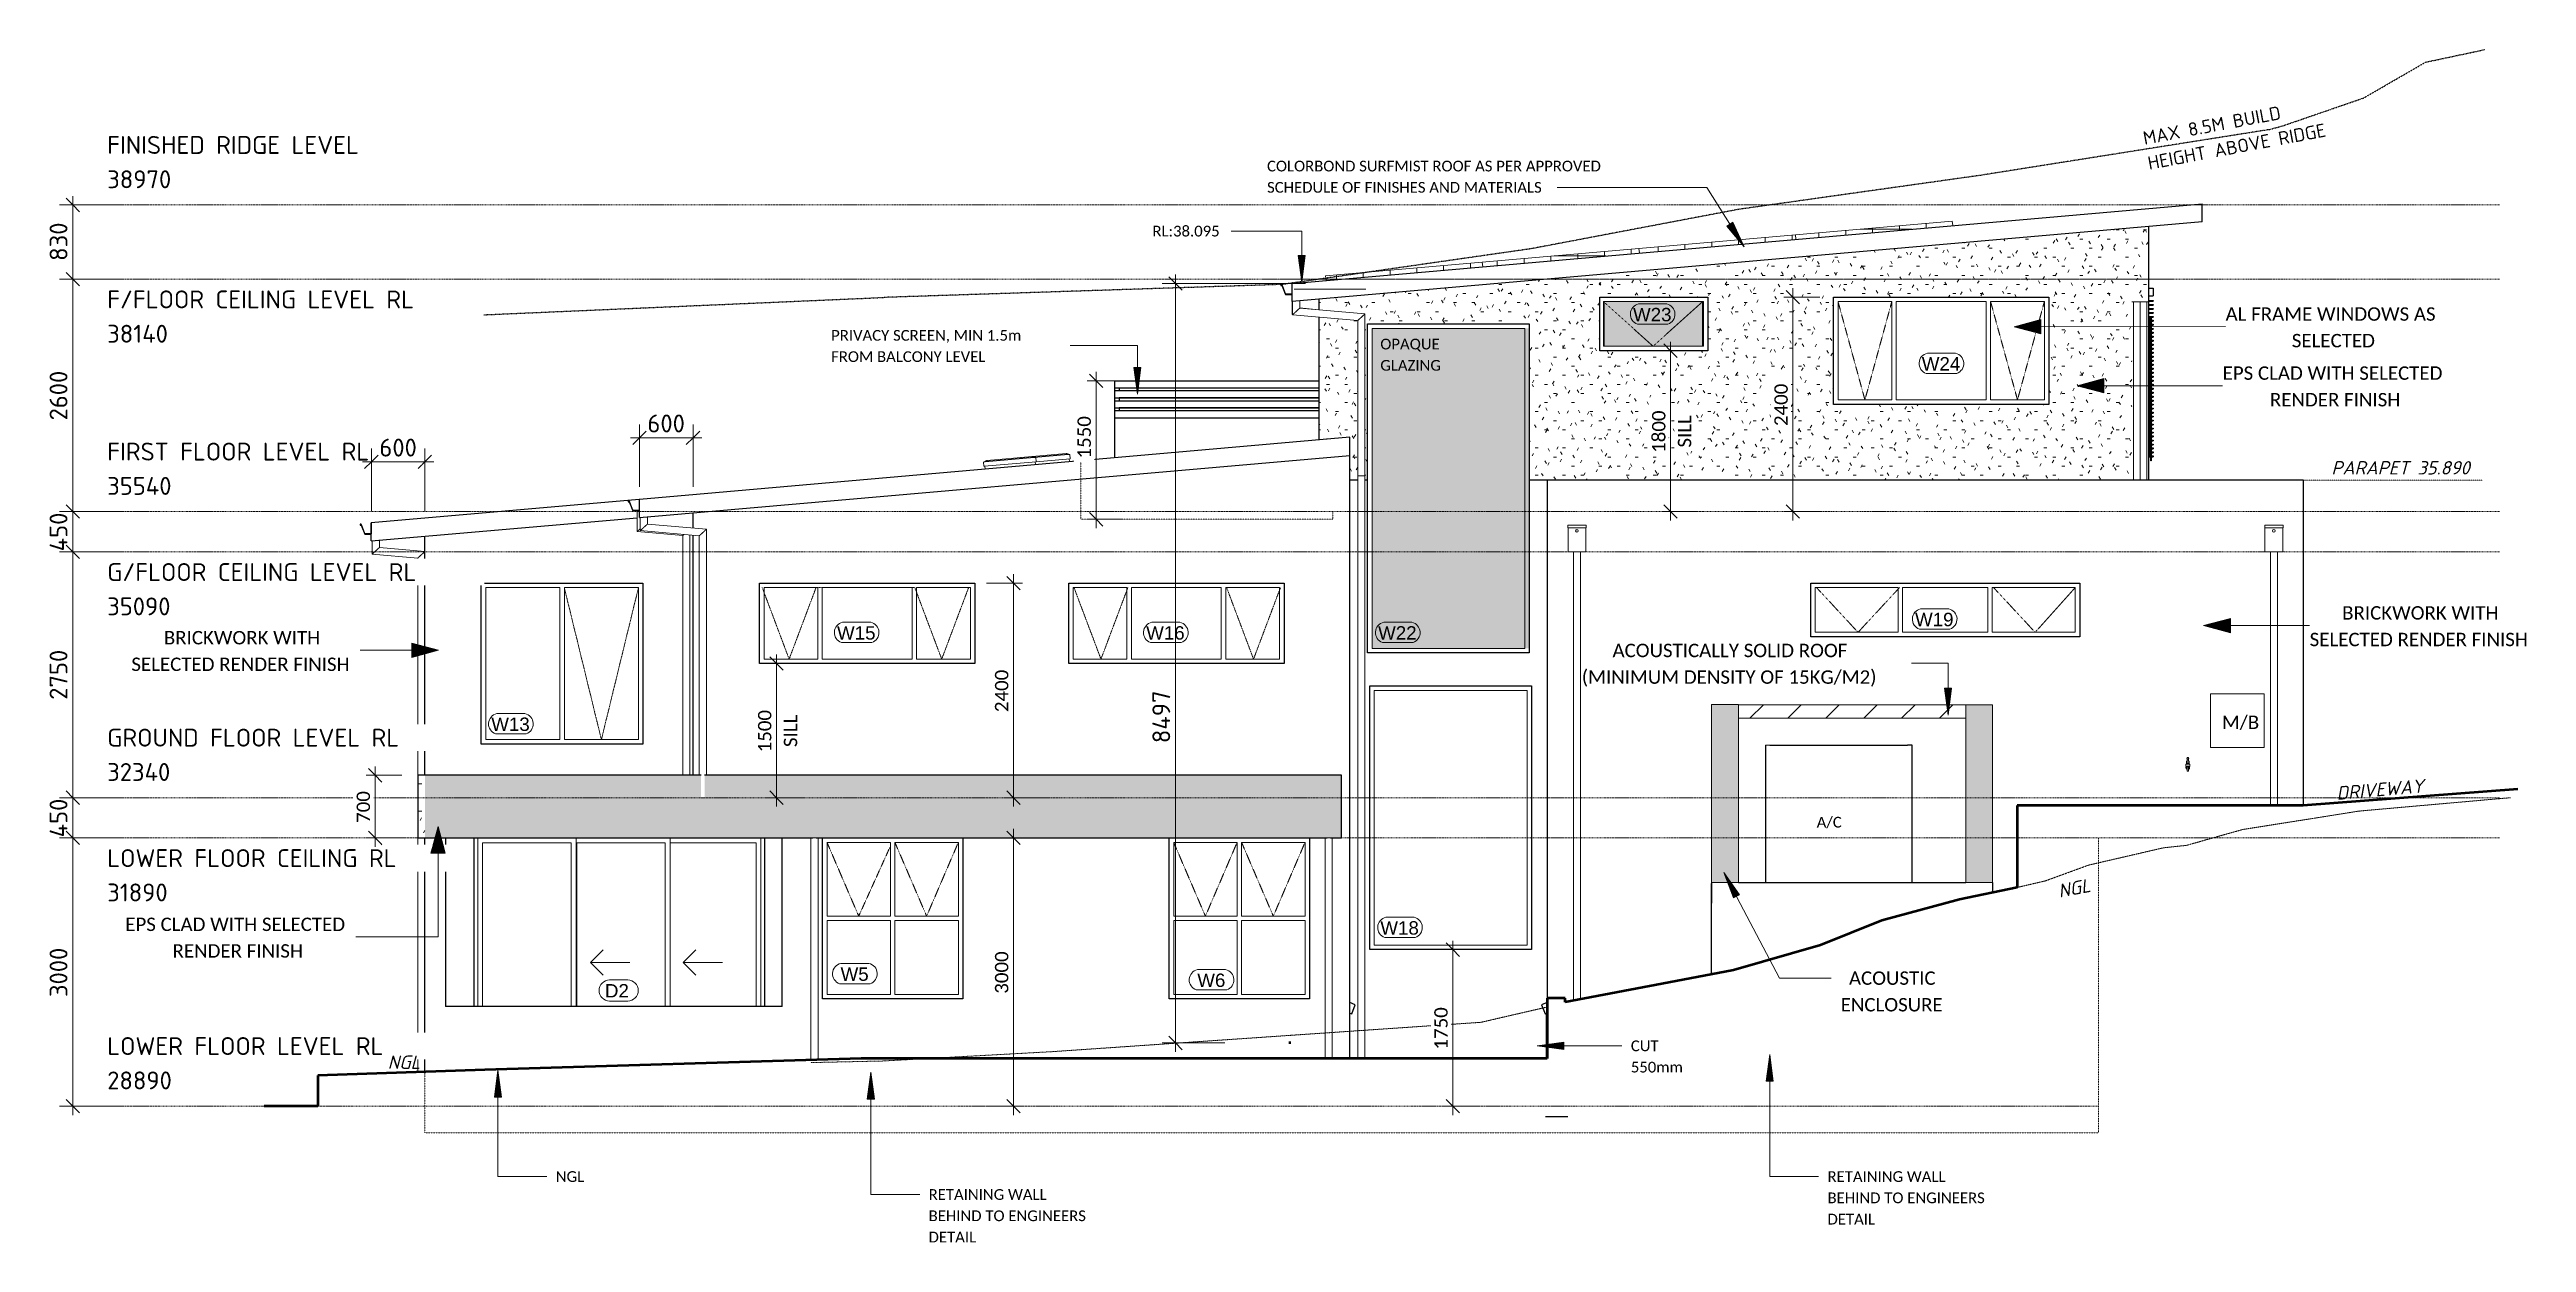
# Model space of a CAD drawing. Header units: millimetres. Extents: x -32501 to -4780, y 27365 to 40709.
import ezdxf

# ---------------------------------------------------------------- set-up
doc = ezdxf.new("R2010")
doc.units = ezdxf.units.MM
for name, pattern in [('Centre', [30, 12, -6, 6, -6]), ('Dash - Tight', [4.5, 3, -1.5]), ('Dash 1_16_', [3.175, 1.5875, -1.5875]), ('Dash 1_1_', [2, 1, -1]), ('Dash 1_8_', [6.35, 3.175, -3.175]), ('Dash 2_5mm', [5, 2.5, -2.5]), ('Overhead', [3.96875, 2.38125, -1.5875])]:
    doc.linetypes.add(name, pattern=pattern)
for name, color, linetype, lineweight in [('A-ANNO-DIMS', 211, 'Continuous', 9), ('A-ANNO-DIMS-100', 211, 'Continuous', 9), ('A-ANNO-IDEN', 131, 'Continuous', 9), ('A-DETL', 90, 'Continuous', 9), ('A-DETL-GENF', 92, 'Continuous', 9), ('A-DETL-MEDM', 33, 'Continuous', 25), ('A-DETL-THIN', 151, 'Continuous', 9), ('A-DETL-WIDE', 214, 'Continuous', 50), ('A-DOOR', 31, 'Continuous', 9), ('A-DOOR-FRAM', 31, 'Continuous', 9), ('A-DOOR-IDEN', 31, 'Continuous', 9), ('A-FLOR-LEVL', 51, 'Continuous', 9), ('A-FLOR-OVHD', 1, 'Overhead', 9), ('A-GENM', 13, 'Continuous', 9), ('A-GLAZ', 151, 'Continuous', 9), ('A-GLAZ-IDEN', 152, 'Continuous', 9), ('A-WALL', 113, 'Continuous', 9), ('A-WALL-PATT', 111, 'Continuous', 9), ('E-ELEC-FIXT', 91, 'Continuous', 9), ('G-ANNO-DIMS', 111, 'Continuous', 9), ('G-ANNO-TEXT', 231, 'Continuous', 9), ('P-SANR-FIXT', 6, 'Continuous', 9), ('Q-SPCQ', 91, 'Continuous', 9)]:
    doc.layers.add(name, color=color, linetype=linetype, lineweight=lineweight)
doc.styles.add('Arial', font='arial.ttf', dxfattribs={"height": 150})
doc.styles.add('Calibri', font='calibri.ttf', dxfattribs={"height": 150})
doc.styles.add('Calibri_1', font='calibri.ttf', dxfattribs={"height": 120})
doc.styles.add('ISOCPEUR', font='ISOCPEUR.ttf', dxfattribs={"height": 200})
doc.styles.add('ISOCPEUR_1', font='ISOCPEUR.ttf', dxfattribs={"height": 150})
doc.styles.add('ISOCPEUR_I', font='', dxfattribs={"height": 150})
doc.styles.get('ISOCPEUR_I').set_extended_font_data('ISOCPEUR', italic=True)
doc.dimstyles.new('1_5mm_Calibri_Orange', dxfattribs={"dimscale": 304.8, "dimtxt": 176.602264, "dimasz": 0.492126, "dimexe": 0.328084, "dimexo": 0.0625, "dimgap": 0, "dimtad": 1, "dimdec": 0, "dimzin": 0, "dimdsep": 46, "dimtxsty": 'Calibri', "dimblk1": 'OBLIQUE', "dimblk2": 'OBLIQUE', "dimsah": 1, "dimcen": 0.09, "dimdle": 0.328084, "dimazin": 0, "dimtfac": 1, "dimtdec": 4, "dimtix": 1, "dimtmove": 0, "dimatfit": 3, "dimfxl": 0.984252, "dimfxlon": 1, "dimtvp": 1, "dimtfill": 1, "dimtolj": 1, "dimtzin": 0, "dimarcsym": 2})
doc.dimstyles.new('1_5mm_Calibri_Orange_1', dxfattribs={"dimscale": 304.8, "dimtxt": 176.602264, "dimasz": 0.492126, "dimexe": 0.328084, "dimexo": 0.0625, "dimgap": 0, "dimtad": 1, "dimdec": 0, "dimzin": 0, "dimdsep": 46, "dimtxsty": 'Calibri', "dimblk1": 'OBLIQUE', "dimblk2": 'OBLIQUE', "dimsah": 1, "dimcen": 0.09, "dimdle": 0.328084, "dimazin": 0, "dimtfac": 1, "dimtdec": 4, "dimtix": 1, "dimtmove": 2, "dimatfit": 3, "dimfxl": 0.984252, "dimfxlon": 1, "dimtvp": 1, "dimtfill": 1, "dimtolj": 1, "dimtzin": 0, "dimarcsym": 2})
doc.dimstyles.new('2_0mm_ISOCPEUR', dxfattribs={"dimscale": 304.8, "dimtxt": 200.550994, "dimasz": 0.492126, "dimexe": 0.492126, "dimexo": 0.0625, "dimgap": 0, "dimtad": 1, "dimdec": 0, "dimzin": 0, "dimdsep": 46, "dimtxsty": 'ISOCPEUR', "dimblk1": 'OBLIQUE', "dimblk2": 'OBLIQUE', "dimsah": 1, "dimcen": 0.09, "dimdle": 0.328084, "dimazin": 0, "dimtfac": 1, "dimtdec": 4, "dimtix": 1, "dimtmove": 2, "dimatfit": 3, "dimfxl": 1.804462, "dimfxlon": 1, "dimtvp": 1, "dimtolj": 1, "dimtzin": 0, "dimarcsym": 2})
doc.dimstyles.new('2_0mm_ISOCPEUR_1', dxfattribs={"dimscale": 304.8, "dimtxt": 200.550994, "dimasz": 0.492126, "dimexe": 0.492126, "dimexo": 0.0625, "dimgap": 0, "dimtad": 1, "dimdec": 0, "dimzin": 0, "dimdsep": 46, "dimtxsty": 'ISOCPEUR', "dimblk1": 'OBLIQUE', "dimblk2": 'OBLIQUE', "dimsah": 1, "dimcen": 0.09, "dimdle": 0.328084, "dimazin": 0, "dimtfac": 1, "dimtdec": 4, "dimtix": 1, "dimtmove": 0, "dimatfit": 3, "dimfxl": 1.804462, "dimfxlon": 1, "dimtvp": 1, "dimtolj": 1, "dimtzin": 0, "dimarcsym": 2})
pattern_1 = [(0, (-17498.15, 1200), (406.4, 101.6), [33.528, -271.272, 33.528, -271.272, -1625.6]), (0, (-17498.15, 1200), (406.4, 101.6), [-609.6, 33.528, -576.072, 33.528, -271.272, -711.2]), (0, (-17498.15, 1200), (406.4, 101.6), [-1524, 33.528, -169.672, 33.528, -474.472]), (120, (-17345.75, 1250.8), (-291.18818, 301.15272), [33.528, -271.272, 33.528, -271.272, -1625.6]), (120, (-17345.75, 1250.8), (-291.18818, 301.15272), [-609.6, 33.528, -576.072, 33.528, -271.272, -711.2]), (120, (-17345.75, 1250.8), (-291.18818, 301.15272), [-1524, 33.528, -169.672, 33.528, -474.472]), (240, (-17294.95, 1454), (-115.21182, -402.75272), [33.528, -271.272, 33.528, -271.272, -1625.6]), (240, (-17294.95, 1454), (-115.21182, -402.75272), [-609.6, 33.528, -576.072, 33.528, -271.272, -711.2]), (240, (-17294.95, 1454), (-115.21182, -402.75272), [-1524, 33.528, -169.672, 33.528, -474.472])]
pattern_2 = [(0, (-17498.15, 1200), (0, 300), []), (90, (-17498.15, 1200), (-300, 2e-14), [])]

msp = doc.modelspace()

# ---------------------------------------------------------------- texts
at = {"layer": 'A-ANNO-IDEN', "char_height": 150, "attachment_point": 1, "style": 'Calibri'}
for s, insert, width in [('AL FRAME WINDOWS AS', (-8146.9, 37825.2), 2974.261), ('SELECTED', (-7406.1, 37527.6), 1186.497), ('EPS CLAD WITH SELECTED', (-8179.7, 37164.5), 3118.564), ('RENDER FINISH', (-7650.5, 36866.9), 1843.881), ('BRICKWORK WITH', (-6842.2, 34482.2), 2212.657), ('SELECTED RENDER FINISH', (-7206, 34184.5), 3094.514), ('SELECTED RENDER FINISH', (-31585, 33907.1), 3094.514), ('M/B', (-8188.3, 33258.1), 529.114), ('RENDER FINISH', (-31123.8, 30700.6), 1843.881)]:
    msp.add_mtext(s, dxfattribs=dict(at, insert=insert, width=width))
at = {"layer": 'A-DOOR-IDEN', "insert": (-26284.7, 30254.8), "char_height": 150, "width": 328.692, "attachment_point": 1, "style": 'Arial'}
msp.add_mtext('D2', dxfattribs=at)
at = {"layer": 'A-FLOR-LEVL', "char_height": 200, "attachment_point": 1, "style": 'ISOCPEUR', "bg_fill": 3, "box_fill_scale": 1.25, "bg_fill_color": 9, "bg_fill_true_color": 13158600, "bg_fill_transparency": 0}
for s, insert, width in [('FINISHED RIDGE LEVEL', (-31855.1, 39741.4), 3383.121), ('FIRST FLOOR LEVEL RL', (-31855.1, 36311.4), 3567.509)]:
    msp.add_mtext(s, dxfattribs=dict(at, insert=insert, width=width))
at = {"layer": 'A-GLAZ-IDEN', "char_height": 150, "attachment_point": 1, "style": 'Arial'}
for s, insert, width in [('W23', (-14778.7, 37819.1), 545.147), ('W24', (-11547, 37268.1), 545.147), ('W19', (-11622.4, 34408.1), 545.147), ('W15', (-23687.4, 34258.1), 545.147), ('W16', (-20227.4, 34258.1), 545.147), ('W22', (-17631.6, 34258.1), 545.147), ('W13', (-27557, 33236.4), 545.147), ('W18', (-17606.6, 30958.1), 545.147), ('W5', (-23647.4, 30441.2), 400.844), ('W6', (-19655.3, 30372.6), 400.844)]:
    msp.add_mtext(s, dxfattribs=dict(at, insert=insert, width=width))
at = {"layer": 'G-ANNO-TEXT', "color": 7, "char_height": 150, "attachment_point": 1}
for s, insert, width, rotation, style in [('MAX 8.5M BUILD ', (-9082.7, 39789.1), 1908.016, 10.68074, 'ISOCPEUR_1'), ('HEIGHT ABOVE RIDGE', (-9030, 39509.6), 2340.927, 10.68074, 'ISOCPEUR_1'), ('DRIVEWAY', (-6914, 32463.3), 1154.43, 5, 'ISOCPEUR_I'), ('NGL', (-10034.3, 31367.4), 416.877, 10.8385, 'ISOCPEUR_I')]:
    msp.add_mtext(s, dxfattribs=dict(at, insert=insert, width=width, rotation=rotation, style=style))
at = {"layer": 'G-ANNO-TEXT', "color": 7, "attachment_point": 1}
for s, insert, char_height, width, style in [('COLORBOND SURFMIST ROOF AS PER APPROVED ', (-18874.6, 39465.4), 120, 4705.906, 'Calibri_1'), ('SCHEDULE OF FINISHES AND MATERIALS', (-18874.6, 39227.3), 120, 3816.032, 'Calibri_1'), ('RL:38.095', (-20156.8, 38737.5), 120, 945.991, 'Calibri_1'), ('PRIVACY SCREEN, MIN 1.5m ', (-23753.2, 37571.6), 120, 2701.687, 'Calibri_1'), ('OPAQUE', (-17607.1, 37474.3), 120, 833.755, 'Calibri_1'), ('FROM BALCONY LEVEL', (-23753.2, 37333.5), 120, 2140.506, 'Calibri_1'), ('GLAZING', (-17607.1, 37236.2), 120, 841.772, 'Calibri_1'), ('ACOUSTICALLY SOLID ROOF ', (-15008.2, 34061.8), 150, 3415.189, 'Calibri'), ('(MINIMUM DENSITY OF 15KG/M2)', (-15352.2, 33764.1), 150, 4184.809, 'Calibri'), ('A/C', (-12723.1, 32125.5), 120, 344.726, 'Calibri_1'), ('ACOUSTIC ', (-12361.9, 30396.6), 150, 1298.734, 'Calibri'), ('ENCLOSURE', (-12454.5, 30098.9), 150, 1459.071, 'Calibri'), ('CUT', (-14803.1, 29624), 120, 384.81, 'Calibri_1'), ('550mm', (-14803.1, 29385.9), 120, 729.536, 'Calibri_1'), ('NGL', (-26835.2, 28161.7), 120, 392.827, 'Calibri_1'), ('RETAINING WALL ', (-12601.9, 28161.7), 120, 1699.578, 'Calibri_1'), ('BEHIND TO ENGINEERS ', (-22662, 27723), 120, 2244.725, 'Calibri_1'), ('RETAINING WALL ', (-22662, 27961.1), 120, 1699.578, 'Calibri_1'), ('BEHIND TO ENGINEERS ', (-12601.9, 27923.6), 120, 2244.725, 'Calibri_1'), ('DETAIL', (-22662, 27484.9), 120, 657.384, 'Calibri_1'), ('DETAIL', (-12601.9, 27685.4), 120, 657.384, 'Calibri_1')]:
    msp.add_mtext(s, dxfattribs=dict(at, insert=insert, char_height=char_height, width=width, style=style))

# ---------------------------------------------------------------- blocks, each defined once
blk = doc.blocks.new('3 PANEL 2 transom - AFA0630-1980876-lhs')
at = {"layer": 'A-GLAZ'}
for p, q in [((-12739, 34690), (-12739, 34190)), ((-12739, 34690), (-11811, 34690)), ((-11811, 34190), (-11811, 34690)), ((-11761, 34690), (-11761, 34190)), ((-11761, 34690), (-10808, 34690)), ((-10808, 34190), (-10808, 34690)), ((-10758, 34690), (-10758, 34190)), ((-10758, 34690), (-9829, 34690)), ((-9829, 34190), (-9829, 34690)), ((-12739, 34190), (-11811, 34190)), ((-11761, 34190), (-10808, 34190)), ((-10758, 34190), (-9829, 34190))]:
    blk.add_line(p, q, dxfattribs=at)
blk = doc.blocks.new('FIXED MOULDING ON AND OFF - A0612-2345004-lhs')
at = {"layer": 'A-GLAZ'}
for p, q in [((-13940, 37940), (-15150, 37940)), ((-15150, 37940), (-15150, 37340)), ((-15100, 37390), (-15100, 37890)), ((-15100, 37890), (-13990, 37890)), ((-13990, 37890), (-13990, 37390)), ((-13940, 37340), (-13940, 37940)), ((-15150, 37340), (-13940, 37340)), ((-13990, 37390), (-15100, 37390))]:
    blk.add_line(p, q, dxfattribs=at)
blk = doc.blocks.new('F_AA 0606 - 1509_1 PANEL_ - F3718-2099822-lhs')
at = {"layer": 'A-GLAZ'}
blk.add_hatch(color=256, dxfattribs=at).paths.add_polyline_path([(-17699, 34010), (-15989, 34010), (-15989, 37590), (-17699, 37590), (-17699, 34406)])
for p, q in [((-15989, 37590), (-17699, 37590)), ((-17699, 37590), (-17699, 34010)), ((-15989, 34010), (-15989, 37590)), ((-17699, 34010), (-15989, 34010))]:
    blk.add_line(p, q, dxfattribs=at)
blk = doc.blocks.new('Windows 1 - Windows 1-1602304-lhs')
at = {"layer": 'A-DETL-MEDM'}
for p, q in [((-9009, 38040), (-8959, 38040)), ((-8959, 38040), (-8959, 37953)), ((-9009, 37953), (-8959, 37953)), ((-9009, 37903), (-8959, 37903)), ((-9009, 37893), (-8959, 37893)), ((-9009, 37858), (-8959, 37858)), ((-9009, 37848), (-8959, 37848)), ((-9009, 37813), (-8959, 37813)), ((-9009, 37803), (-8959, 37803)), ((-9009, 37769), (-8959, 37769)), ((-9009, 37759), (-8959, 37759)), ((-9009, 37724), (-8959, 37724)), ((-9009, 37714), (-8959, 37714)), ((-8993, 37680), (-8993, 37709)), ((-8993, 37709), (-8989, 37709)), ((-8989, 37709), (-8989, 37680)), ((-8982, 37724), (-8978, 37724)), ((-8982, 37708), (-8982, 37714)), ((-8982, 37680), (-8982, 37708)), ((-8982, 37708), (-8978, 37708)), ((-8978, 37714), (-8978, 37708)), ((-8978, 37708), (-8978, 37680)), ((-8959, 37903), (-8959, 37893)), ((-8959, 37858), (-8959, 37848)), ((-8959, 37813), (-8959, 37803)), ((-8959, 37769), (-8959, 37759)), ((-8959, 37724), (-8959, 37714)), ((-9009, 37680), (-8959, 37680)), ((-9009, 37670), (-8959, 37670)), ((-9009, 37635), (-8959, 37635)), ((-9009, 37625), (-8959, 37625)), ((-9009, 37590), (-8959, 37590)), ((-9009, 37580), (-8959, 37580)), ((-9009, 37546), (-8959, 37546)), ((-9009, 37536), (-8959, 37536)), ((-9009, 37501), (-8959, 37501)), ((-9009, 37491), (-8959, 37491)), ((-9009, 37456), (-8959, 37456)), ((-9009, 37446), (-8959, 37446)), ((-8993, 37635), (-8993, 37670)), ((-8993, 37590), (-8993, 37625)), ((-8993, 37546), (-8993, 37580)), ((-8993, 37501), (-8993, 37536)), ((-8993, 37456), (-8993, 37491)), ((-8993, 37412), (-8993, 37446)), ((-8989, 37670), (-8989, 37635)), ((-8989, 37625), (-8989, 37590)), ((-8989, 37580), (-8989, 37546)), ((-8989, 37536), (-8989, 37501)), ((-8989, 37491), (-8989, 37456)), ((-8989, 37446), (-8989, 37412)), ((-8982, 37635), (-8982, 37670)), ((-8982, 37590), (-8982, 37625)), ((-8982, 37546), (-8982, 37580)), ((-8982, 37580), (-8978, 37580)), ((-8982, 37501), (-8982, 37536)), ((-8982, 37456), (-8982, 37491)), ((-8982, 37412), (-8982, 37446)), ((-8978, 37670), (-8978, 37635)), ((-8978, 37625), (-8978, 37590)), ((-8978, 37580), (-8978, 37546)), ((-8978, 37536), (-8978, 37501)), ((-8978, 37491), (-8978, 37456)), ((-8978, 37446), (-8978, 37412)), ((-8959, 37680), (-8959, 37670)), ((-8959, 37635), (-8959, 37625)), ((-8959, 37590), (-8959, 37580)), ((-8959, 37546), (-8959, 37536)), ((-8959, 37501), (-8959, 37491)), ((-8959, 37456), (-8959, 37446)), ((-9009, 37412), (-8959, 37412)), ((-9009, 37402), (-8959, 37402)), ((-9009, 37367), (-8959, 37367)), ((-9009, 37357), (-8959, 37357)), ((-9009, 37323), (-8959, 37323)), ((-9009, 37313), (-8959, 37313)), ((-9009, 37278), (-8959, 37278)), ((-9009, 37268), (-8959, 37268)), ((-9009, 37233), (-8959, 37233)), ((-9009, 37223), (-8959, 37223)), ((-9009, 37189), (-8959, 37189)), ((-9009, 37179), (-8959, 37179)), ((-8993, 37367), (-8993, 37402)), ((-8993, 37323), (-8993, 37357)), ((-8993, 37278), (-8993, 37313)), ((-8993, 37233), (-8993, 37268)), ((-8993, 37189), (-8993, 37223)), ((-8993, 37144), (-8993, 37179)), ((-8989, 37402), (-8989, 37367)), ((-8989, 37357), (-8989, 37323)), ((-8989, 37313), (-8989, 37278)), ((-8989, 37268), (-8989, 37233)), ((-8989, 37223), (-8989, 37189)), ((-8989, 37179), (-8989, 37144)), ((-8982, 37367), (-8982, 37402)), ((-8982, 37323), (-8982, 37357)), ((-8982, 37278), (-8982, 37313)), ((-8982, 37233), (-8982, 37268)), ((-8982, 37189), (-8982, 37223)), ((-8982, 37144), (-8982, 37179)), ((-8978, 37402), (-8978, 37367)), ((-8978, 37357), (-8978, 37323)), ((-8978, 37313), (-8978, 37278)), ((-8978, 37268), (-8978, 37233)), ((-8978, 37223), (-8978, 37189)), ((-8978, 37179), (-8978, 37144)), ((-8959, 37412), (-8959, 37402)), ((-8959, 37367), (-8959, 37357)), ((-8959, 37323), (-8959, 37313)), ((-8959, 37278), (-8959, 37268)), ((-8959, 37233), (-8959, 37223)), ((-8959, 37189), (-8959, 37179)), ((-9009, 37144), (-8959, 37144)), ((-9009, 37134), (-8959, 37134)), ((-9009, 37100), (-8959, 37100)), ((-9009, 37090), (-8959, 37090)), ((-9009, 37055), (-8959, 37055)), ((-9009, 37045), (-8959, 37045)), ((-9009, 37010), (-8959, 37010)), ((-9009, 37000), (-8959, 37000)), ((-9009, 36966), (-8959, 36966)), ((-9009, 36956), (-8959, 36956)), ((-9009, 36921), (-8959, 36921)), ((-9009, 36911), (-8959, 36911)), ((-9009, 36876), (-8959, 36876)), ((-8993, 37100), (-8993, 37134)), ((-8993, 37055), (-8993, 37090)), ((-8993, 37010), (-8993, 37045)), ((-8993, 36966), (-8993, 37000)), ((-8993, 36921), (-8993, 36956)), ((-8993, 36876), (-8993, 36911)), ((-8989, 37134), (-8989, 37100)), ((-8989, 37090), (-8989, 37055)), ((-8989, 37045), (-8989, 37010)), ((-8989, 37000), (-8989, 36966)), ((-8989, 36956), (-8989, 36921)), ((-8989, 36911), (-8989, 36876)), ((-8982, 37100), (-8982, 37134)), ((-8982, 37055), (-8982, 37090)), ((-8982, 37010), (-8982, 37045)), ((-8982, 36966), (-8982, 37000)), ((-8982, 36921), (-8982, 36956)), ((-8982, 36876), (-8982, 36911)), ((-8978, 37134), (-8978, 37100)), ((-8978, 37090), (-8978, 37055)), ((-8978, 37045), (-8978, 37010)), ((-8978, 37000), (-8978, 36966)), ((-8978, 36956), (-8978, 36921)), ((-8978, 36911), (-8978, 36876)), ((-8959, 37144), (-8959, 37134)), ((-8959, 37100), (-8959, 37090)), ((-8959, 37055), (-8959, 37045)), ((-8959, 37010), (-8959, 37000)), ((-8959, 36966), (-8959, 36956)), ((-8959, 36921), (-8959, 36911)), ((-8959, 36876), (-8959, 36866)), ((-9009, 36866), (-8959, 36866)), ((-9009, 36832), (-8959, 36832)), ((-9009, 36822), (-8959, 36822)), ((-9009, 36787), (-8959, 36787)), ((-9009, 36777), (-8959, 36777)), ((-9009, 36743), (-8959, 36743)), ((-9009, 36733), (-8959, 36733)), ((-9009, 36698), (-8959, 36698)), ((-9009, 36688), (-8959, 36688)), ((-9009, 36653), (-8959, 36653)), ((-9009, 36643), (-8959, 36643)), ((-9009, 36609), (-8959, 36609)), ((-9009, 36599), (-8959, 36599)), ((-8993, 36832), (-8993, 36866)), ((-8993, 36787), (-8993, 36822)), ((-8993, 36743), (-8993, 36777)), ((-8993, 36698), (-8993, 36733)), ((-8993, 36653), (-8993, 36688)), ((-8993, 36609), (-8993, 36643)), ((-8993, 36564), (-8993, 36599)), ((-8989, 36866), (-8989, 36832)), ((-8989, 36822), (-8989, 36787)), ((-8989, 36777), (-8989, 36743)), ((-8989, 36733), (-8989, 36698)), ((-8989, 36688), (-8989, 36653)), ((-8989, 36643), (-8989, 36609)), ((-8989, 36599), (-8989, 36564)), ((-8982, 36832), (-8982, 36866)), ((-8982, 36787), (-8982, 36822)), ((-8982, 36743), (-8982, 36777)), ((-8982, 36698), (-8982, 36733)), ((-8982, 36653), (-8982, 36688)), ((-8982, 36609), (-8982, 36643)), ((-8982, 36564), (-8982, 36599)), ((-8978, 36866), (-8978, 36832)), ((-8978, 36822), (-8978, 36787)), ((-8978, 36777), (-8978, 36743)), ((-8978, 36733), (-8978, 36698)), ((-8978, 36688), (-8978, 36653)), ((-8978, 36643), (-8978, 36609)), ((-8978, 36599), (-8978, 36564)), ((-8959, 36832), (-8959, 36822)), ((-8959, 36787), (-8959, 36777)), ((-8959, 36743), (-8959, 36733)), ((-8959, 36698), (-8959, 36688)), ((-8959, 36653), (-8959, 36643)), ((-8959, 36609), (-8959, 36599)), ((-9009, 36564), (-8959, 36564)), ((-9009, 36554), (-8959, 36554)), ((-9009, 36520), (-8959, 36520)), ((-9009, 36510), (-8959, 36510)), ((-9009, 36475), (-8959, 36475)), ((-9009, 36465), (-8959, 36465)), ((-9009, 36430), (-8959, 36430)), ((-9009, 36420), (-8959, 36420)), ((-9009, 36386), (-8959, 36386)), ((-9009, 36376), (-8959, 36376)), ((-9009, 36341), (-8959, 36341)), ((-9009, 36331), (-8959, 36331)), ((-8993, 36520), (-8993, 36554)), ((-8993, 36475), (-8993, 36510)), ((-8993, 36430), (-8993, 36465)), ((-8993, 36386), (-8993, 36420)), ((-8993, 36341), (-8993, 36376)), ((-8993, 36296), (-8993, 36331)), ((-8989, 36554), (-8989, 36520)), ((-8989, 36510), (-8989, 36475)), ((-8989, 36465), (-8989, 36430)), ((-8989, 36420), (-8989, 36386)), ((-8989, 36376), (-8989, 36341)), ((-8989, 36331), (-8989, 36296)), ((-8982, 36520), (-8982, 36554)), ((-8982, 36475), (-8982, 36510)), ((-8982, 36430), (-8982, 36465)), ((-8982, 36386), (-8982, 36420)), ((-8982, 36341), (-8982, 36376)), ((-8982, 36296), (-8982, 36331)), ((-8978, 36554), (-8978, 36520)), ((-8978, 36510), (-8978, 36475)), ((-8978, 36465), (-8978, 36430)), ((-8978, 36420), (-8978, 36386)), ((-8978, 36376), (-8978, 36341)), ((-8978, 36331), (-8978, 36296)), ((-8959, 36564), (-8959, 36554)), ((-8959, 36520), (-8959, 36510)), ((-8959, 36475), (-8959, 36465)), ((-8959, 36430), (-8959, 36420)), ((-8959, 36386), (-8959, 36376)), ((-8959, 36341), (-8959, 36331)), ((-9009, 36296), (-8959, 36296)), ((-9009, 36286), (-8959, 36286)), ((-9009, 36252), (-8959, 36252)), ((-9009, 36242), (-8959, 36242)), ((-9009, 36207), (-8959, 36207)), ((-9009, 36197), (-8959, 36197)), ((-9009, 36163), (-8959, 36163)), ((-9009, 36153), (-8959, 36153)), ((-8993, 36252), (-8993, 36286)), ((-8993, 36207), (-8993, 36242)), ((-8993, 36165), (-8993, 36197)), ((-8989, 36165), (-8993, 36165)), ((-8989, 36286), (-8989, 36252)), ((-8989, 36242), (-8989, 36207)), ((-8989, 36197), (-8989, 36165)), ((-8982, 36252), (-8982, 36286)), ((-8982, 36207), (-8982, 36242)), ((-8982, 36167), (-8982, 36197)), ((-8982, 36163), (-8982, 36167)), ((-8978, 36167), (-8982, 36167)), ((-8982, 36146), (-8982, 36153)), ((-8978, 36146), (-8982, 36146)), ((-8982, 36109), (-8982, 36146)), ((-8978, 36109), (-8982, 36109)), ((-8978, 36286), (-8978, 36252)), ((-8978, 36242), (-8978, 36207)), ((-8978, 36197), (-8978, 36167)), ((-8978, 36167), (-8978, 36163)), ((-8978, 36153), (-8978, 36146)), ((-8978, 36146), (-8978, 36109)), ((-8959, 36296), (-8959, 36286)), ((-8959, 36252), (-8959, 36242)), ((-8959, 36207), (-8959, 36197)), ((-8959, 36163), (-8959, 36153))]:
    blk.add_line(p, q, dxfattribs=at)
blk = doc.blocks.new('F_AA 0606 - 1509_1 PANEL_ - F3018-2099795-lhs')
at = {"layer": 'A-GLAZ'}
for p, q in [((-17674, 30690), (-17674, 33540)), ((-17674, 33540), (-15964, 33540)), ((-15964, 33540), (-15964, 30690)), ((-15964, 30690), (-17674, 30690))]:
    blk.add_line(p, q, dxfattribs=at)
blk = doc.blocks.new('Wall_Sloped_Sill - Wall_Sloped_Sill-1979025-lhs')
at = {"layer": 'A-DETL-MEDM'}
for p, q in [((-17887, 30024), (-17949, 30048)), ((-17926, 29921), (-17887, 30024)), ((-17949, 29930), (-17926, 29921))]:
    blk.add_line(p, q, dxfattribs=at)
blk = doc.blocks.new('VELUX FS   deck mounted   fixed - C01-1726125-lhs')
at = {"layer": 'A-GLAZ'}
for p, q in [((-21434, 36068), (-22060, 36014)), ((-22047, 36094), (-22043, 36048)), ((-22028, 36098), (-22046, 36095)), ((-22041, 36047), (-21459, 36098)), ((-22032, 36048), (-22029, 36016)), ((-22029, 36100), (-21480, 36148)), ((-22029, 36103), (-22029, 36100)), ((-22028, 36098), (-21481, 36146)), ((-21501, 36155), (-22010, 36111)), ((-21501, 36155), (-22010, 36111)), ((-21481, 36146), (-21462, 36146)), ((-21480, 36151), (-21480, 36148)), ((-21468, 36097), (-21465, 36066)), ((-21461, 36145), (-21457, 36099)), ((-21434, 36068), (-21434, 36066)), ((-22060, 36014), (-22060, 36012))]:
    blk.add_line(p, q, dxfattribs=at)
for points in [[(-22046, 36095), (-22046, 36095), (-22046, 36095), (-22046, 36095), (-22046, 36094), (-22047, 36094), (-22047, 36094), (-22047, 36094), (-22047, 36094)], [(-22029, 36100), (-22029, 36100), (-22029, 36100), (-22029, 36099), (-22028, 36099), (-22028, 36098), (-22028, 36098)], [(-22004, 36111), (-22008, 36111), (-22016, 36110), (-22024, 36108), (-22028, 36106)], [(-22016, 36110), (-22012, 36111), (-22008, 36111), (-22004, 36111)], [(-21506, 36155), (-21502, 36155), (-21498, 36156), (-21494, 36156)], [(-21506, 36155), (-21502, 36155), (-21494, 36156), (-21486, 36155), (-21482, 36154)], [(-21480, 36148), (-21480, 36148), (-21480, 36148), (-21480, 36147), (-21480, 36147), (-21481, 36146), (-21481, 36146)], [(-21462, 36146), (-21462, 36146), (-21462, 36146), (-21462, 36146), (-21462, 36146), (-21462, 36145), (-21461, 36145), (-21461, 36145), (-21461, 36145)]]:
    blk.add_open_spline(points, degree=3, dxfattribs=at)
for points, knots in [([(-22043, 36048), (-22043, 36048), (-22043, 36048), (-22042, 36047), (-22042, 36047), (-22042, 36047), (-22042, 36047), (-22042, 36047), (-22042, 36047), (-22042, 36047), (-22041, 36047), (-22041, 36047), (-22041, 36047), (-22041, 36047)], [0, 0, 0, 0, 0.0909091, 0.1363636, 0.1818182, 0.2272727, 0.2727273, 0.3181818, 0.3636364, 0.4090909, 0.4545455, 0.5, 0.5454545, 0.5454545, 0.5454545, 0.5454545]), ([(-22028, 36106), (-22028, 36106), (-22028, 36106), (-22028, 36106), (-22029, 36105), (-22029, 36105), (-22029, 36105), (-22029, 36104), (-22029, 36104), (-22029, 36103)], [0, 0, 0, 0, 0.2, 0.3, 0.4, 0.5, 0.6, 0.8, 1, 1, 1, 1]), ([(-21482, 36154), (-21482, 36154), (-21482, 36154), (-21481, 36154), (-21481, 36153), (-21481, 36153), (-21481, 36153), (-21480, 36152), (-21480, 36152), (-21480, 36151)], [0, 0, 0, 0, 0.2, 0.3, 0.4, 0.5, 0.6, 0.8, 1, 1, 1, 1]), ([(-21457, 36099), (-21457, 36099), (-21457, 36099), (-21457, 36099), (-21457, 36098), (-21458, 36098), (-21458, 36098), (-21458, 36098), (-21458, 36098), (-21458, 36098), (-21458, 36098), (-21458, 36098), (-21459, 36098), (-21459, 36098)], [0, 0, 0, 0, 0.0909091, 0.1363636, 0.1818182, 0.2272727, 0.2727273, 0.3181818, 0.3636364, 0.4090909, 0.4545455, 0.5, 0.5454545, 0.5454545, 0.5454545, 0.5454545])]:
    blk.add_open_spline(points, degree=3, knots=knots, dxfattribs=at)
blk = doc.blocks.new('AS_AA 0606 - 1518_2 PANEL HORIZONTAL_ - AA1818-1980610-lhs')
at = {"layer": 'A-GLAZ'}
for p, q in [((-27619, 32990), (-27619, 34690)), ((-27619, 34690), (-26789, 34690)), ((-26789, 34690), (-26789, 32990)), ((-26739, 32990), (-26739, 34690)), ((-26739, 34690), (-25909, 34690)), ((-25909, 34690), (-25909, 32990)), ((-26789, 32990), (-27619, 32990)), ((-25909, 32990), (-26739, 32990))]:
    blk.add_line(p, q, dxfattribs=at)
blk = doc.blocks.new('AS_AA 0622 - 1527_3 PANEL HORIZONTAL_ - AA0924-2012006-lhs')
at = {"layer": 'A-GLAZ'}
for p, q in [((-24504, 33890), (-24504, 34690)), ((-24504, 34690), (-23902, 34690)), ((-23902, 34690), (-23902, 33890)), ((-23852, 33890), (-23852, 34690)), ((-23852, 34690), (-22847, 34690)), ((-22847, 34690), (-22847, 33890)), ((-22797, 33890), (-22797, 34690)), ((-22797, 34690), (-22194, 34690)), ((-22194, 34690), (-22194, 33890)), ((-23902, 33890), (-24504, 33890)), ((-22847, 33890), (-23852, 33890)), ((-22194, 33890), (-22797, 33890))]:
    blk.add_line(p, q, dxfattribs=at)
blk = doc.blocks.new('AS_AA 0622 - 1527_3 PANEL HORIZONTAL_ - AA1224-2143068-lhs')
at = {"layer": 'A-GLAZ'}
for p, q in [((-10124, 37940), (-12534, 37940)), ((-12534, 36740), (-12534, 37940)), ((-12484, 37890), (-12484, 36790)), ((-12484, 37890), (-11882, 37890)), ((-11882, 36790), (-11882, 37890)), ((-11832, 37890), (-11832, 36790)), ((-11832, 37890), (-10827, 37890)), ((-10827, 36790), (-10827, 37890)), ((-10777, 37890), (-10777, 36790)), ((-10777, 37890), (-10174, 37890)), ((-10174, 36790), (-10174, 37890)), ((-10124, 37940), (-10124, 36740)), ((-10124, 36740), (-12534, 36740)), ((-12484, 36790), (-11882, 36790)), ((-11832, 36790), (-10827, 36790)), ((-10777, 36790), (-10174, 36790))]:
    blk.add_line(p, q, dxfattribs=at)
blk = doc.blocks.new('VELUX FS   deck mounted   fixed - C01-V1-lhs')
at = {"layer": 'A-GLAZ'}
for p, q in [((-21121, 36189), (-21630, 36144)), ((-21121, 36189), (-21630, 36144)), ((-21481, 36146), (-21101, 36179)), ((-21480, 36148), (-21100, 36182)), ((-21458, 36098), (-21079, 36131)), ((-21055, 36102), (-21434, 36068)), ((-21101, 36179), (-21082, 36179)), ((-21100, 36185), (-21100, 36182)), ((-21088, 36130), (-21086, 36099)), ((-21081, 36178), (-21077, 36132)), ((-21055, 36102), (-21054, 36100))]:
    blk.add_line(p, q, dxfattribs=at)
for points in [[(-21624, 36144), (-21628, 36144), (-21631, 36144), (-21634, 36143)], [(-21634, 36143), (-21631, 36144), (-21628, 36144), (-21624, 36144)], [(-21126, 36188), (-21122, 36189), (-21118, 36189), (-21114, 36189)], [(-21126, 36188), (-21122, 36189), (-21114, 36189), (-21106, 36188), (-21102, 36187)], [(-21100, 36182), (-21100, 36181), (-21100, 36181), (-21100, 36180), (-21100, 36180), (-21101, 36179), (-21101, 36179)], [(-21082, 36179), (-21082, 36179), (-21082, 36179), (-21082, 36179), (-21082, 36179), (-21082, 36179), (-21081, 36178), (-21081, 36178), (-21081, 36178)]]:
    blk.add_open_spline(points, degree=3, dxfattribs=at)
for points, knots in [([(-21102, 36187), (-21102, 36187), (-21102, 36187), (-21101, 36187), (-21101, 36187), (-21101, 36186), (-21101, 36186), (-21100, 36185), (-21100, 36185), (-21100, 36185)], [0, 0, 0, 0, 0.2, 0.3, 0.4, 0.5, 0.6, 0.8, 1, 1, 1, 1]), ([(-21077, 36132), (-21077, 36132), (-21077, 36132), (-21077, 36132), (-21078, 36132), (-21078, 36132), (-21078, 36131), (-21078, 36131), (-21078, 36131), (-21078, 36131), (-21078, 36131), (-21078, 36131), (-21079, 36131), (-21079, 36131)], [0, 0, 0, 0, 0.0909091, 0.1363636, 0.1818182, 0.2272727, 0.2727273, 0.3181818, 0.3636364, 0.4090909, 0.4545455, 0.5, 0.5454545, 0.5454545, 0.5454545, 0.5454545])]:
    blk.add_open_spline(points, degree=3, knots=knots, dxfattribs=at)
blk = doc.blocks.new('Stacker Door - 3 Panel - XXF3032 SP-2545091-lhs')
at = {"layer": 'A-DOOR'}
for p, q in [((-27749, 31890), (-27749, 30004)), ((-27709, 31889), (-27709, 30004)), ((-27709, 31889), (-24539, 31889)), ((-24539, 31889), (-24539, 30004)), ((-24499, 30004), (-24499, 31890))]:
    blk.add_line(p, q, dxfattribs=at)
at = {"layer": 'A-DOOR-FRAM'}
for p, q in [((-26608, 30004), (-26608, 31889)), ((-25554, 30004), (-25554, 31889)), ((-27654, 30004), (-27654, 31835)), ((-27654, 31835), (-26663, 31835)), ((-26663, 31835), (-26663, 30004)), ((-26600, 30004), (-26600, 31835)), ((-26600, 31835), (-25609, 31835)), ((-25609, 31835), (-25609, 30004)), ((-25554, 31835), (-24594, 31835)), ((-24594, 31835), (-24594, 30004))]:
    blk.add_line(p, q, dxfattribs=at)
blk = doc.blocks.new('Wall_Sloped_Sill - Wall_Sloped_Sill-V2-lhs')
at = {"layer": 'A-DETL-MEDM'}
for p, q in [((-15739, 30048), (-15802, 30024)), ((-15802, 30024), (-15763, 29921)), ((-15763, 29921), (-15739, 29930))]:
    blk.add_line(p, q, dxfattribs=at)
blk = doc.blocks.new('Custom - Equal Panel T _ M_4 PANEL VERTICAL_ - AF1815T SP-2446615-lhs')
at = {"layer": 'A-GLAZ'}
for p, q in [((-19969, 30090), (-19969, 31890)), ((-18399, 31890), (-18399, 30090)), ((-19919, 31840), (-19919, 31015)), ((-19919, 31840), (-19209, 31840)), ((-19209, 31015), (-19209, 31840)), ((-19159, 31840), (-19159, 31015)), ((-19159, 31840), (-18449, 31840)), ((-18449, 31015), (-18449, 31840)), ((-19919, 31015), (-19209, 31015)), ((-19209, 30965), (-19919, 30965)), ((-19919, 30965), (-19919, 30140)), ((-19209, 30140), (-19209, 30965)), ((-19159, 31015), (-18449, 31015)), ((-18449, 30965), (-19159, 30965)), ((-19159, 30965), (-19159, 30140)), ((-18449, 30140), (-18449, 30965)), ((-18399, 30090), (-19969, 30090)), ((-19919, 30140), (-19209, 30140)), ((-19159, 30140), (-18449, 30140))]:
    blk.add_line(p, q, dxfattribs=at)
blk = doc.blocks.new('Custom - Equal Panel T _ M_4 PANEL VERTICAL_ - AF1815T SP-2446777-lhs')
at = {"layer": 'A-GLAZ'}
for p, q in [((-23849, 30090), (-23849, 31890)), ((-22279, 31890), (-22279, 30090)), ((-23799, 31840), (-23799, 31015)), ((-23799, 31840), (-23089, 31840)), ((-23089, 31015), (-23089, 31840)), ((-23039, 31840), (-22329, 31840)), ((-23039, 31840), (-23039, 31015)), ((-22329, 31015), (-22329, 31840)), ((-23799, 31015), (-23089, 31015)), ((-23799, 30965), (-23799, 30140)), ((-23089, 30965), (-23799, 30965)), ((-23089, 30140), (-23089, 30965)), ((-23039, 31015), (-22329, 31015)), ((-23039, 30965), (-23039, 30140)), ((-22329, 30965), (-23039, 30965)), ((-22329, 30140), (-22329, 30965)), ((-22279, 30090), (-23849, 30090)), ((-23799, 30140), (-23089, 30140)), ((-23039, 30140), (-22329, 30140))]:
    blk.add_line(p, q, dxfattribs=at)
blk = doc.blocks.new('Meter box - Type 1-1980878-lhs')
at = {"layer": 'E-ELEC-FIXT'}
for p, q in [((-7715, 33503), (-8315, 33503)), ((-8315, 33503), (-8315, 32903)), ((-7715, 32903), (-7715, 33503)), ((-8315, 32903), (-7715, 32903))]:
    blk.add_line(p, q, dxfattribs=at)
blk = doc.blocks.new('Downpipe - 450 Eave-1977526-lhs')
at = {"layer": 'A-GENM'}
for p, q in [((-18592, 37892), (-18592, 37745)), ((-18592, 37745), (-18591, 37745)), ((-18294, 37799), (-18509, 37818))]:
    blk.add_line(p, q, dxfattribs=at)
blk.add_open_spline([(-18591, 37746), (-18592, 37745), (-18592, 37745), (-18592, 37745)], degree=3, dxfattribs=at)
blk = doc.blocks.new('Downpipe - 450 Eave-1917928-lhs')
at = {"layer": 'A-GENM'}
for p, q in [((-25889, 35475), (-25889, 35327)), ((-25889, 35327), (-25229, 35269)), ((-25809, 35400), (-25809, 35482)), ((-25149, 35342), (-25809, 35400)), ((-25229, 35269), (-25229, 32590)), ((-25149, 32590), (-25149, 35342)), ((-25209, 32340), (-25169, 32340))]:
    blk.add_line(p, q, dxfattribs=at)
for points in [[(-25809, 35400), (-25809, 35400), (-25810, 35399), (-25812, 35397), (-25815, 35395), (-25817, 35393), (-25819, 35391), (-25822, 35389), (-25825, 35386), (-25829, 35382), (-25832, 35380), (-25834, 35377), (-25837, 35375), (-25839, 35373), (-25842, 35371), (-25844, 35368), (-25847, 35366), (-25849, 35363), (-25852, 35361), (-25855, 35359), (-25857, 35356), (-25860, 35354), (-25862, 35352), (-25865, 35349), (-25867, 35347), (-25869, 35345), (-25872, 35343), (-25875, 35340), (-25877, 35338), (-25880, 35336), (-25882, 35334), (-25884, 35332), (-25887, 35329), (-25889, 35327), (-25889, 35327), (-25889, 35327)], [(-25149, 35342), (-25149, 35342), (-25150, 35342), (-25152, 35340), (-25155, 35337), (-25157, 35335), (-25159, 35333), (-25162, 35331), (-25165, 35328), (-25169, 35325), (-25172, 35322), (-25174, 35320), (-25177, 35317), (-25179, 35315), (-25182, 35313), (-25184, 35310), (-25187, 35308), (-25189, 35306), (-25192, 35303), (-25195, 35301), (-25197, 35298), (-25200, 35296), (-25202, 35294), (-25205, 35292), (-25207, 35289), (-25209, 35287), (-25212, 35285), (-25215, 35283), (-25217, 35280), (-25220, 35278), (-25222, 35276), (-25224, 35274), (-25227, 35272), (-25229, 35270), (-25229, 35269), (-25229, 35269)]]:
    blk.add_open_spline(points, degree=3, knots=[0, 0, 0, 0, 0.083333, 0.125, 0.166667, 0.208333, 0.229167, 0.25, 0.291667, 0.333333, 0.354167, 0.375, 0.395833, 0.416667, 0.4375, 0.458333, 0.479167, 0.5, 0.520833, 0.541667, 0.5625, 0.583333, 0.604167, 0.625, 0.645833, 0.666667, 0.6875, 0.708333, 0.75, 0.770833, 0.791667, 0.833333, 0.875, 0.916667, 1, 1, 1, 1], dxfattribs=at)
blk = doc.blocks.new('Downpipe - 450 Eave-1917949-lhs')
at = {"layer": 'A-GENM'}
for p, q in [((-28889, 35212), (-28889, 35065)), ((-28809, 35138), (-28809, 35219)), ((-28889, 35065), (-28379, 35020)), ((-28299, 35093), (-28809, 35138)), ((-28379, 35020), (-28379, 29271))]:
    blk.add_line(p, q, dxfattribs=at)
for points in [[(-28809, 35138), (-28809, 35138), (-28810, 35137), (-28812, 35135), (-28815, 35133), (-28817, 35131), (-28819, 35129), (-28822, 35127), (-28825, 35124), (-28829, 35120), (-28832, 35118), (-28834, 35115), (-28837, 35113), (-28839, 35111), (-28842, 35109), (-28844, 35106), (-28847, 35104), (-28849, 35101), (-28852, 35099), (-28855, 35097), (-28857, 35094), (-28860, 35092), (-28862, 35090), (-28865, 35087), (-28867, 35085), (-28869, 35083), (-28872, 35081), (-28875, 35078), (-28877, 35076), (-28880, 35074), (-28882, 35072), (-28884, 35070), (-28887, 35067), (-28889, 35065), (-28889, 35065), (-28889, 35065)], [(-28299, 35093), (-28299, 35093), (-28300, 35093), (-28302, 35091), (-28305, 35089), (-28307, 35086), (-28309, 35084), (-28312, 35082), (-28315, 35079), (-28319, 35076), (-28322, 35073), (-28324, 35071), (-28327, 35069), (-28329, 35066), (-28332, 35064), (-28334, 35062), (-28337, 35059), (-28339, 35057), (-28342, 35054), (-28345, 35052), (-28347, 35050), (-28350, 35047), (-28352, 35045), (-28355, 35043), (-28357, 35040), (-28359, 35038), (-28362, 35036), (-28365, 35034), (-28367, 35031), (-28370, 35029), (-28372, 35027), (-28374, 35025), (-28377, 35023), (-28379, 35021), (-28379, 35020), (-28379, 35020)]]:
    blk.add_open_spline(points, degree=3, knots=[0, 0, 0, 0, 0.083333, 0.125, 0.166667, 0.208333, 0.229167, 0.25, 0.291667, 0.333333, 0.354167, 0.375, 0.395833, 0.416667, 0.4375, 0.458333, 0.479167, 0.5, 0.520833, 0.541667, 0.5625, 0.583333, 0.604167, 0.625, 0.645833, 0.666667, 0.6875, 0.708333, 0.75, 0.770833, 0.791667, 0.833333, 0.875, 0.916667, 1, 1, 1, 1], dxfattribs=at)
blk = doc.blocks.new('Downpipe - RH DP-2028410-lhs')
at = {"layer": 'A-GENM'}
for p, q in [((-15509, 35390), (-15303, 35390)), ((-15509, 35390), (-15509, 35360)), ((-15509, 35360), (-15303, 35360)), ((-15506, 35360), (-15506, 35093)), ((-15306, 35360), (-15306, 35093)), ((-15303, 35390), (-15303, 35360)), ((-15506, 35093), (-15506, 35090)), ((-15506, 35090), (-15306, 35090)), ((-15446, 35090), (-15446, 30069)), ((-15366, 30084), (-15366, 35090)), ((-15306, 35093), (-15306, 35090))]:
    blk.add_line(p, q, dxfattribs=at)
for start, end in [(0, 180), (180, 0)]:
    blk.add_arc((-15406, 35325), 15, start, end, dxfattribs=at)
blk = doc.blocks.new('Downpipe - RH DP-1906953-lhs')
at = {"layer": 'A-GENM'}
for p, q in [((-7709, 35390), (-7503, 35390)), ((-7709, 35390), (-7709, 35360)), ((-7709, 35360), (-7503, 35360)), ((-7706, 35360), (-7706, 35093)), ((-7506, 35360), (-7506, 35093)), ((-7503, 35390), (-7503, 35360)), ((-7706, 35093), (-7706, 35090)), ((-7706, 35090), (-7506, 35090)), ((-7646, 35090), (-7646, 32254)), ((-7566, 32254), (-7566, 35090)), ((-7506, 35093), (-7506, 35090))]:
    blk.add_line(p, q, dxfattribs=at)
for start, end in [(0, 180), (180, 0)]:
    blk.add_arc((-7606, 35325), 15, start, end, dxfattribs=at)
blk = doc.blocks.new('Downpipe - 450 Eave-1907276-lhs')
at = {"layer": 'A-GENM'}
for p, q in [((-18224, 31890), (-18224, 29422)), ((-18204, 31890), (-18184, 31890)), ((-18184, 31890), (-18164, 31890)), ((-18144, 29422), (-18144, 31890))]:
    blk.add_line(p, q, dxfattribs=at)
blk = doc.blocks.new('Downpipe - 450 Eave-V3-lhs')
at = {"layer": 'A-GENM'}
for p, q in [((-23980, 31890), (-23980, 29405)), ((-23960, 31890), (-23940, 31890)), ((-23940, 31890), (-23920, 31890)), ((-23900, 29407), (-23900, 31890))]:
    blk.add_line(p, q, dxfattribs=at)
blk = doc.blocks.new('Solar Panel_ Face Based - Solar Panel_ Face Based-1931305-lhs')
at = {"layer": 'E-ELEC-FIXT'}
h = blk.add_hatch(dxfattribs=at)
h.set_pattern_fill('FP_3', color=256, style=0, pattern_type=2)
h.set_pattern_definition(pattern_2)
h.paths.add_polyline_path([(-18214, 38127), (-16461, 38280), (-16466, 38330), (-18219, 38176)])
for p, q in [((-18219, 38176), (-16466, 38330)), ((-16466, 38330), (-16461, 38280)), ((-18214, 38127), (-18219, 38176))]:
    blk.add_line(p, q, dxfattribs=at)
blk = doc.blocks.new('Solar Panel_ Face Based - Solar Panel_ Face Based-V5-lhs')
at = {"layer": 'E-ELEC-FIXT'}
h = blk.add_hatch(dxfattribs=at)
h.set_pattern_fill('FP_3', color=256, style=0, pattern_type=2)
h.set_pattern_definition(pattern_2)
h.paths.add_polyline_path([(-16461, 38280), (-14708, 38433), (-14712, 38483), (-16466, 38330)])
for p, q in [((-16466, 38330), (-14712, 38483)), ((-16461, 38280), (-16466, 38330)), ((-14712, 38483), (-14708, 38433))]:
    blk.add_line(p, q, dxfattribs=at)
blk = doc.blocks.new('Solar Panel_ Face Based - Solar Panel_ Face Based-V6-lhs')
at = {"layer": 'E-ELEC-FIXT'}
h = blk.add_hatch(dxfattribs=at)
h.set_pattern_fill('FP_4', color=256, style=0, pattern_type=2)
h.set_pattern_definition(pattern_2)
h.paths.add_polyline_path([(-14712, 38483), (-14708, 38433), (-12955, 38587), (-12959, 38637)])
for p, q in [((-14712, 38483), (-12959, 38637)), ((-12959, 38637), (-12955, 38587)), ((-14708, 38433), (-14712, 38483))]:
    blk.add_line(p, q, dxfattribs=at)
blk = doc.blocks.new('Solar Panel_ Face Based - Solar Panel_ Face Based-V7-lhs')
at = {"layer": 'E-ELEC-FIXT'}
h = blk.add_hatch(dxfattribs=at)
h.set_pattern_fill('FP_3', color=256, style=0, pattern_type=2)
h.set_pattern_definition(pattern_2)
h.paths.add_polyline_path([(-12955, 38587), (-11201, 38740), (-11206, 38790), (-12959, 38637)])
for p, q in [((-12959, 38637), (-11206, 38790)), ((-12955, 38587), (-12959, 38637)), ((-11206, 38790), (-11201, 38740))]:
    blk.add_line(p, q, dxfattribs=at)
blk = doc.blocks.new('Tap - Tap-1959228-lhs')
at = {"layer": 'P-SANR-FIXT'}
for p, q in [((-8590, 32715), (-8590, 32690)), ((-8548, 32715), (-8590, 32715)), ((-8589, 32716), (-8589, 32715)), ((-8585, 32716), (-8589, 32716)), ((-8549, 32716), (-8589, 32716)), ((-8585, 32748), (-8585, 32729)), ((-8554, 32748), (-8585, 32748)), ((-8585, 32729), (-8569, 32729)), ((-8585, 32729), (-8585, 32716)), ((-8585, 32716), (-8584, 32716)), ((-8580, 32729), (-8580, 32716)), ((-8576, 32774), (-8576, 32748)), ((-8576, 32774), (-8576, 32774)), ((-8576, 32774), (-8576, 32774)), ((-8569, 32729), (-8554, 32729)), ((-8569, 32729), (-8569, 32716)), ((-8563, 32748), (-8563, 32774)), ((-8563, 32774), (-8563, 32774)), ((-8563, 32774), (-8563, 32774)), ((-8559, 32729), (-8559, 32716)), ((-8554, 32729), (-8554, 32748)), ((-8554, 32716), (-8554, 32729)), ((-8549, 32716), (-8554, 32716)), ((-8549, 32715), (-8549, 32716)), ((-8548, 32690), (-8548, 32715)), ((-8590, 32690), (-8581, 32690)), ((-8558, 32690), (-8548, 32690))]:
    blk.add_line(p, q, dxfattribs=at)
at = {"layer": 'P-SANR-FIXT', "flags": 128}
for points in [[(-8576, 32774), (-8577, 32775), (-8578, 32777), (-8579, 32779), (-8579, 32781), (-8578, 32783), (-8577, 32785), (-8576, 32786), (-8575, 32787), (-8574, 32788), (-8572, 32789), (-8569, 32789)], [(-8569, 32789), (-8571, 32789), (-8573, 32788), (-8575, 32787), (-8576, 32786), (-8577, 32785), (-8578, 32783), (-8579, 32781), (-8579, 32779), (-8578, 32777), (-8577, 32775), (-8576, 32774), (-8575, 32773), (-8574, 32772), (-8572, 32771), (-8569, 32771)], [(-8569, 32789), (-8568, 32789), (-8566, 32788), (-8564, 32787), (-8563, 32786), (-8562, 32785), (-8561, 32783), (-8560, 32781), (-8560, 32779), (-8561, 32777), (-8562, 32775), (-8563, 32774)], [(-8569, 32771), (-8568, 32771), (-8566, 32772), (-8564, 32773), (-8563, 32774), (-8562, 32775), (-8561, 32777), (-8560, 32779), (-8560, 32781), (-8561, 32783), (-8562, 32785), (-8563, 32786), (-8564, 32787), (-8565, 32788), (-8567, 32789), (-8569, 32789)], [(-8578, 32658), (-8580, 32659), (-8583, 32661), (-8585, 32663), (-8586, 32665), (-8588, 32668), (-8589, 32670), (-8590, 32673), (-8590, 32676), (-8590, 32679), (-8589, 32682), (-8588, 32684), (-8587, 32687), (-8585, 32689), (-8585, 32690)], [(-8577, 32677), (-8577, 32676), (-8577, 32676), (-8577, 32676), (-8577, 32675), (-8577, 32675), (-8577, 32674), (-8577, 32674), (-8577, 32673), (-8577, 32672), (-8577, 32671), (-8577, 32671), (-8577, 32670), (-8577, 32669), (-8577, 32668), (-8577, 32667), (-8577, 32666), (-8577, 32665), (-8577, 32664), (-8577, 32662), (-8577, 32661), (-8577, 32660), (-8577, 32659), (-8577, 32657), (-8577, 32656), (-8577, 32655), (-8577, 32653), (-8577, 32652), (-8577, 32651), (-8577, 32649), (-8577, 32648), (-8577, 32646), (-8577, 32645), (-8577, 32643), (-8577, 32642), (-8577, 32640), (-8577, 32639), (-8577, 32638)], [(-8554, 32690), (-8552, 32688), (-8551, 32685), (-8550, 32682), (-8549, 32680), (-8549, 32677), (-8549, 32674), (-8550, 32671), (-8551, 32668), (-8552, 32666), (-8554, 32664), (-8556, 32661), (-8558, 32660), (-8561, 32658)], [(-8561, 32638), (-8561, 32640), (-8561, 32641), (-8561, 32643), (-8561, 32644), (-8561, 32645), (-8561, 32647), (-8561, 32648), (-8561, 32650), (-8561, 32651), (-8561, 32653), (-8561, 32654), (-8561, 32655), (-8561, 32657), (-8561, 32658), (-8561, 32659), (-8561, 32661), (-8561, 32662), (-8561, 32663), (-8561, 32664), (-8561, 32665), (-8561, 32666), (-8561, 32667), (-8561, 32668), (-8561, 32669), (-8561, 32670), (-8561, 32671), (-8561, 32672), (-8561, 32673), (-8561, 32673), (-8561, 32674), (-8561, 32674), (-8561, 32675), (-8561, 32675), (-8561, 32676), (-8561, 32676), (-8561, 32677), (-8561, 32677)]]:
    blk.add_lwpolyline(points, dxfattribs=at)
at = {"layer": 'P-SANR-FIXT'}
for centre, radius, start, end in [((-8569, 32780), 8.98, 233.7898, 270), ((-8569, 32780), 8.98, 90, 108.0981), ((-8569, 32780), 8.98, 53.7898, 90), ((-8569, 32780), 8.98, 270, 288.0981), ((-8569, 32677), 9.58, 90, 210), ((-8569, 32677), 9.58, 330, 90)]:
    blk.add_arc(centre, radius, start, end, dxfattribs=at)
for start_param, end_param in [(2.879793, 4.712389), (4.712389, 6.544985)]:
    blk.add_ellipse((-8569, 32638), major_axis=(8, 0), ratio=0.061903, start_param=start_param, end_param=end_param, dxfattribs=at)
for points, knots in [([(-8569, 32771), (-8570, 32771), (-8571, 32771), (-8572, 32771), (-8572, 32771), (-8572, 32771), (-8573, 32772), (-8573, 32772), (-8573, 32772), (-8574, 32772), (-8574, 32772), (-8574, 32772), (-8574, 32772), (-8575, 32773), (-8575, 32773), (-8575, 32773), (-8575, 32773), (-8575, 32773), (-8575, 32773), (-8575, 32773), (-8576, 32773), (-8576, 32774), (-8576, 32774)], [0, 0, 0, 0, 0.166667, 0.25, 0.291667, 0.333333, 0.375, 0.416667, 0.458333, 0.5, 0.541667, 0.583333, 0.625, 0.666667, 0.6875, 0.708333, 0.75, 0.791667, 0.833333, 0.875, 0.916667, 1, 1, 1, 1]), ([(-8563, 32774), (-8563, 32774), (-8563, 32773), (-8563, 32773), (-8564, 32773), (-8564, 32773), (-8564, 32773), (-8564, 32773), (-8564, 32773), (-8564, 32773), (-8564, 32773), (-8565, 32772), (-8565, 32772), (-8565, 32772), (-8565, 32772), (-8566, 32772), (-8566, 32772), (-8566, 32772), (-8567, 32771), (-8567, 32771), (-8567, 32771), (-8568, 32771), (-8569, 32771), (-8569, 32771)], [0, 0, 0, 0, 0.083333, 0.125, 0.166667, 0.208333, 0.25, 0.291667, 0.3125, 0.333333, 0.354167, 0.375, 0.416667, 0.458333, 0.5, 0.541667, 0.583333, 0.625, 0.666667, 0.708333, 0.75, 0.833333, 1, 1, 1, 1]), ([(-8577, 32675), (-8577, 32676), (-8577, 32677), (-8577, 32678), (-8577, 32679), (-8577, 32680), (-8576, 32682), (-8574, 32683), (-8572, 32684), (-8571, 32685), (-8569, 32685)], [0.4444444, 0.4444444, 0.4444444, 0.4444444, 0.5138889, 0.5486111, 0.5833333, 0.6527778, 0.7222222, 0.7916667, 0.8611111, 1, 1, 1, 1]), ([(-8569, 32685), (-8569, 32685), (-8568, 32685), (-8567, 32684), (-8565, 32684), (-8564, 32683), (-8563, 32682), (-8562, 32681), (-8562, 32679), (-8562, 32678), (-8561, 32677), (-8562, 32676), (-8562, 32675)], [0, 0, 0, 0, 0.0555556, 0.1111111, 0.1666667, 0.2222222, 0.2777778, 0.3333333, 0.3888889, 0.4444444, 0.5138889, 0.5555556, 0.5555556, 0.5555556, 0.5555556])]:
    blk.add_open_spline(points, degree=3, knots=knots, dxfattribs=at)
for points in [[(-8569, 32693), (-8571, 32693), (-8574, 32693), (-8578, 32692), (-8580, 32691), (-8581, 32690)], [(-8558, 32690), (-8559, 32691), (-8561, 32692), (-8565, 32693), (-8568, 32693), (-8569, 32693)]]:
    blk.add_open_spline(points, degree=3, dxfattribs=at)
blk = doc.blocks.new('Downpipe - 450 Eave-1975806-lhs')
at = {"layer": 'A-GENM'}
for p, q in [((-25924, 35540), (-25924, 35317)), ((-25900, 35540), (-25924, 35540)), ((-25924, 35317), (-25414, 35272)), ((-25414, 35272), (-25414, 32590)), ((-25334, 32590), (-25334, 35278))]:
    blk.add_line(p, q, dxfattribs=at)
for points, knots in [([(-25890, 35349), (-25890, 35349), (-25890, 35348), (-25892, 35346), (-25895, 35344), (-25897, 35342), (-25900, 35339), (-25902, 35337), (-25904, 35335), (-25907, 35333), (-25910, 35330), (-25912, 35328), (-25915, 35326), (-25917, 35324), (-25919, 35322), (-25922, 35319), (-25924, 35317), (-25924, 35317), (-25924, 35317)], [0.5402469, 0.5402469, 0.5402469, 0.5402469, 0.5416667, 0.5625, 0.5833333, 0.6041667, 0.625, 0.6458333, 0.6666667, 0.6875, 0.7083333, 0.75, 0.7708333, 0.7916667, 0.8333333, 0.875, 0.9166667, 1, 1, 1, 1]), ([(-25402, 35284), (-25402, 35284), (-25403, 35283), (-25405, 35281), (-25407, 35279), (-25409, 35277), (-25412, 35275), (-25414, 35273), (-25414, 35272), (-25414, 35272)], [0.7369565, 0.7369565, 0.7369565, 0.7369565, 0.75, 0.7708333, 0.7916667, 0.8333333, 0.875, 0.9166667, 1, 1, 1, 1])]:
    blk.add_open_spline(points, degree=3, knots=knots, dxfattribs=at)
blk = doc.blocks.new('Downpipe - 450 Eave-1976548-lhs')
at = {"layer": 'A-GENM'}
for p, q in [((-18589, 37892), (-18589, 37742)), ((-18589, 37742), (-17859, 37678)), ((-18509, 37815), (-18509, 37899)), ((-17779, 37751), (-18509, 37815)), ((-17779, 35940), (-17779, 37751)), ((-17859, 37678), (-17859, 35940))]:
    blk.add_line(p, q, dxfattribs=at)
for points in [[(-18509, 37815), (-18509, 37815), (-18510, 37814), (-18512, 37812), (-18515, 37810), (-18517, 37808), (-18519, 37806), (-18522, 37804), (-18525, 37801), (-18529, 37797), (-18532, 37795), (-18534, 37792), (-18537, 37790), (-18539, 37788), (-18542, 37786), (-18544, 37783), (-18547, 37781), (-18549, 37778), (-18552, 37776), (-18555, 37774), (-18557, 37771), (-18560, 37769), (-18562, 37767), (-18565, 37764), (-18567, 37762), (-18569, 37760), (-18572, 37758), (-18575, 37755), (-18577, 37753), (-18580, 37751), (-18582, 37749), (-18584, 37747), (-18587, 37744), (-18589, 37742), (-18589, 37742), (-18589, 37742)], [(-17779, 37751), (-17779, 37751), (-17780, 37751), (-17782, 37748), (-17785, 37746), (-17787, 37744), (-17789, 37742), (-17792, 37740), (-17795, 37737), (-17799, 37734), (-17802, 37731), (-17804, 37729), (-17807, 37726), (-17809, 37724), (-17812, 37722), (-17814, 37719), (-17817, 37717), (-17819, 37714), (-17822, 37712), (-17825, 37710), (-17827, 37707), (-17830, 37705), (-17832, 37703), (-17835, 37700), (-17837, 37698), (-17839, 37696), (-17842, 37694), (-17845, 37691), (-17847, 37689), (-17850, 37687), (-17852, 37685), (-17854, 37683), (-17857, 37681), (-17859, 37678), (-17859, 37678), (-17859, 37678)]]:
    blk.add_open_spline(points, degree=3, knots=[0, 0, 0, 0, 0.083333, 0.125, 0.166667, 0.208333, 0.229167, 0.25, 0.291667, 0.333333, 0.354167, 0.375, 0.395833, 0.416667, 0.4375, 0.458333, 0.479167, 0.5, 0.520833, 0.541667, 0.5625, 0.583333, 0.604167, 0.625, 0.645833, 0.666667, 0.6875, 0.708333, 0.75, 0.770833, 0.791667, 0.833333, 0.875, 0.916667, 1, 1, 1, 1], dxfattribs=at)
blk = doc.blocks.new('Downpipe - 450 Eave-1976745-lhs')
at = {"layer": 'A-GENM'}
for p, q in [((-17859, 35940), (-17859, 29422)), ((-17859, 35940), (-17779, 35940)), ((-17779, 29422), (-17779, 35940))]:
    blk.add_line(p, q, dxfattribs=at)
blk = doc.blocks.new('Timber_Screen_Adjustable_21388 - Type 1-2542742-lhs')
at = {"layer": 'A-DETL-MEDM'}
for p, q in [((-20579, 36924), (-20579, 37004)), ((-20579, 37004), (-18294, 37004)), ((-20579, 36924), (-18294, 36924)), ((-20579, 36893), (-20579, 36924)), ((-20579, 36813), (-20579, 36893)), ((-20579, 36893), (-18294, 36893)), ((-20529, 36924), (-20529, 36893)), ((-20579, 36813), (-18294, 36813)), ((-20579, 36781), (-20579, 36813)), ((-20579, 36701), (-20579, 36781)), ((-20579, 36781), (-18294, 36781)), ((-20579, 36701), (-18294, 36701)), ((-20579, 36670), (-20579, 36701)), ((-20579, 36590), (-20579, 36670)), ((-20579, 36670), (-18294, 36670)), ((-20529, 36813), (-20529, 36781)), ((-20529, 36701), (-20529, 36670)), ((-20579, 36590), (-18294, 36590))]:
    blk.add_line(p, q, dxfattribs=at)
blk = doc.blocks.new('Timber_Screen_Adjustable_21388 - Type 1-2543068-lhs')
at = {"layer": 'A-DETL-MEDM'}
for p, q in [((-18294, 36812), (-20529, 36812)), ((-18294, 36701), (-20529, 36701))]:
    blk.add_line(p, q, dxfattribs=at)
blk = doc.blocks.new('FP_8-lhs')
at = {"layer": 'A-DETL-MEDM'}
blk.add_line((-15750, 29924), (-15750, 29422), dxfattribs=at)
at = {"layer": 'A-WALL-PATT'}
blk.add_line((-15747, 29422), (-15747, 29924), dxfattribs=at)
blk = doc.blocks.new('ACTRON UNIT - SRA171C-2646790-lhs')
at = {"layer": 'A-DETL-MEDM'}
for p, q in [((-13296, 32926), (-13296, 31390)), ((-13246, 32926), (-11705, 32926)), ((-11655, 32926), (-11705, 32926)), ((-11655, 31390), (-11655, 32926)), ((-13900, 30365), (-13900, 31380))]:
    blk.add_line(p, q, dxfattribs=at)
at = {"layer": 'Q-SPCQ'}
blk.add_line((-13246, 32926), (-13296, 32926), dxfattribs=at)
blk = doc.blocks.new('DIMBLOCK1-lhs')
at = {"layer": 'A-ANNO-DIMS-100'}
for p, q in [((-19898, 38093), (-20048, 38093)), ((-19898, 38093), (-19973, 38168)), ((-19898, 38193), (-19898, 29496)), ((-19898, 38093), (-19823, 38018)), ((-19898, 38093), (-18446, 38093)), ((-19898, 29596), (-19973, 29671)), ((-19898, 29596), (-20048, 29596)), ((-19898, 29596), (-19823, 29521)), ((-19898, 29596), (-19348, 29596))]:
    blk.add_line(p, q, dxfattribs=at)
at = {"layer": 'A-ANNO-DIMS-100', "color": 0, "insert": (-20158, 32950), "char_height": 200, "width": 694.74, "attachment_point": 1, "rotation": 90, "line_spacing_factor": 1.135194, "style": 'ISOCPEUR'}
blk.add_mtext('8497', dxfattribs=at)
blk = doc.blocks.new('_Oblique')
at = {"color": 0, "linetype": 'ByBlock', "lineweight": -2}
blk.add_line((-0.5, -0.5), (0.5, 0.5), dxfattribs=at)
blk = doc.blocks.new('DIMBLOCK2-lhs')
at = {"layer": 'A-ANNO-DIMS-100'}
for p, q in [((-28999, 36096), (-28199, 36096)), ((-28899, 36096), (-28974, 36021)), ((-28899, 36096), (-28899, 36246)), ((-28899, 36096), (-28824, 36171)), ((-28899, 36096), (-28899, 35546)), ((-28299, 36096), (-28374, 36021)), ((-28299, 36096), (-28299, 36246)), ((-28299, 36096), (-28224, 36171)), ((-28299, 36096), (-28299, 35546))]:
    blk.add_line(p, q, dxfattribs=at)
at = {"layer": 'A-ANNO-DIMS-100', "color": 0, "insert": (-28809, 36356), "char_height": 200, "width": 504.03, "attachment_point": 1, "line_spacing_factor": 1.135194, "style": 'ISOCPEUR'}
blk.add_mtext('600', dxfattribs=at)
blk = doc.blocks.new('DIMBLOCK3-lhs')
at = {"layer": 'A-ANNO-DIMS-100'}
for p, q in [((-25999, 36366), (-25199, 36366)), ((-25899, 36366), (-25974, 36291)), ((-25899, 36366), (-25899, 36516)), ((-25899, 36366), (-25824, 36441)), ((-25899, 36366), (-25899, 35816)), ((-25299, 36366), (-25374, 36291)), ((-25299, 36366), (-25299, 36516)), ((-25299, 36366), (-25224, 36441)), ((-25299, 36366), (-25299, 35816))]:
    blk.add_line(p, q, dxfattribs=at)
at = {"layer": 'A-ANNO-DIMS-100', "color": 0, "insert": (-25809, 36626), "char_height": 200, "width": 504.03, "attachment_point": 1, "line_spacing_factor": 1.135194, "style": 'ISOCPEUR'}
blk.add_mtext('600', dxfattribs=at)
blk = doc.blocks.new('DIMBLOCK4-lhs')
at = {"layer": 'A-ANNO-DIMS-100'}
for p, q in [((-12989, 37940), (-13064, 38015)), ((-12989, 38040), (-12989, 35440)), ((-12989, 37940), (-13089, 37940)), ((-12989, 37940), (-12914, 37865)), ((-12989, 37940), (-12689, 37940)), ((-12989, 35540), (-13089, 35540)), ((-12989, 35540), (-13064, 35615)), ((-12989, 35540), (-12914, 35465)), ((-12989, 35540), (-12689, 35540))]:
    blk.add_line(p, q, dxfattribs=at)
at = {"layer": 'A-ANNO-DIMS-100', "color": 0, "insert": (-13197, 36497), "char_height": 150, "width": 583.66, "attachment_point": 1, "rotation": 90, "line_spacing_factor": 1.158048, "style": 'Calibri', "bg_fill": 3, "box_fill_scale": 1.25, "bg_fill_color": 9, "bg_fill_true_color": 13158600, "bg_fill_transparency": 0}
blk.add_mtext('2400', dxfattribs=at)
blk = doc.blocks.new('DIMBLOCK5-lhs')
at = {"layer": 'A-ANNO-DIMS-100'}
for p, q in [((-21713, 34740), (-22013, 34740)), ((-21713, 34740), (-21788, 34815)), ((-21713, 34840), (-21713, 32240)), ((-21713, 34740), (-21638, 34665)), ((-21713, 34740), (-21613, 34740)), ((-21713, 32340), (-21813, 32340)), ((-21713, 32340), (-21788, 32415)), ((-21713, 32340), (-21638, 32265)), ((-21713, 32340), (-21413, 32340))]:
    blk.add_line(p, q, dxfattribs=at)
at = {"layer": 'A-ANNO-DIMS-100', "color": 0, "insert": (-21920, 33297), "char_height": 150, "width": 583.66, "attachment_point": 1, "rotation": 90, "line_spacing_factor": 1.158048, "style": 'Calibri', "bg_fill": 3, "box_fill_scale": 1.25, "bg_fill_color": 9, "bg_fill_true_color": 13158600, "bg_fill_transparency": 0}
blk.add_mtext('2400', dxfattribs=at)
blk = doc.blocks.new('DIMBLOCK6-lhs')
at = {"layer": 'A-ANNO-DIMS-100'}
for p, q in [((-32239, 38970), (-32389, 38970)), ((-32239, 38970), (-32314, 39045)), ((-32239, 39070), (-32239, 38140)), ((-32239, 38970), (-32164, 38895)), ((-32239, 38970), (-31689, 38970)), ((-32239, 38140), (-32389, 38140)), ((-32239, 38140), (-32314, 38215)), ((-32239, 38140), (-32164, 38065)), ((-32239, 38140), (-31689, 38140))]:
    blk.add_line(p, q, dxfattribs=at)
at = {"layer": 'A-ANNO-DIMS-100', "color": 0, "insert": (-32500, 38345), "char_height": 200, "width": 504.03, "attachment_point": 1, "rotation": 90, "line_spacing_factor": 1.135194, "style": 'ISOCPEUR'}
blk.add_mtext('830', dxfattribs=at)
blk = doc.blocks.new('DIMBLOCK7-lhs')
at = {"layer": 'A-ANNO-DIMS-100'}
for p, q in [((-32239, 38140), (-32389, 38140)), ((-32239, 38140), (-32314, 38215)), ((-32239, 38140), (-32239, 35540)), ((-32239, 38140), (-32164, 38065)), ((-32239, 38140), (-31689, 38140)), ((-32239, 35540), (-32389, 35540)), ((-32239, 35540), (-32314, 35615)), ((-32239, 35540), (-32164, 35465)), ((-32239, 35540), (-31689, 35540))]:
    blk.add_line(p, q, dxfattribs=at)
at = {"layer": 'A-ANNO-DIMS-100', "color": 0, "insert": (-32500, 36560), "char_height": 200, "width": 672.04, "attachment_point": 1, "rotation": 90, "line_spacing_factor": 1.135194, "style": 'ISOCPEUR'}
blk.add_mtext('2600', dxfattribs=at)
blk = doc.blocks.new('DIMBLOCK8-lhs')
at = {"layer": 'A-ANNO-DIMS-100'}
for p, q in [((-32239, 35540), (-32389, 35540)), ((-32239, 35540), (-32314, 35615)), ((-32239, 35540), (-32239, 35090)), ((-32239, 35540), (-32164, 35465)), ((-32239, 35540), (-31689, 35540)), ((-32239, 35090), (-32389, 35090)), ((-32239, 35090), (-32314, 35165)), ((-32239, 35090), (-32164, 35015)), ((-32239, 35090), (-31689, 35090))]:
    blk.add_line(p, q, dxfattribs=at)
at = {"layer": 'A-ANNO-DIMS-100', "color": 0, "insert": (-32500, 35096), "char_height": 200, "width": 526.73, "attachment_point": 1, "rotation": 90, "line_spacing_factor": 1.135194, "style": 'ISOCPEUR'}
blk.add_mtext('450', dxfattribs=at)
blk = doc.blocks.new('DIMBLOCK9-lhs')
at = {"layer": 'A-ANNO-DIMS-100'}
for p, q in [((-32239, 35090), (-32389, 35090)), ((-32239, 35090), (-32314, 35165)), ((-32239, 35090), (-32239, 32340)), ((-32239, 35090), (-32164, 35015)), ((-32239, 35090), (-31689, 35090)), ((-32239, 32340), (-32389, 32340)), ((-32239, 32340), (-32314, 32415)), ((-32239, 32340), (-32164, 32265)), ((-32239, 32340), (-31689, 32340))]:
    blk.add_line(p, q, dxfattribs=at)
at = {"layer": 'A-ANNO-DIMS-100', "color": 0, "insert": (-32500, 33435), "char_height": 200, "width": 672.04, "attachment_point": 1, "rotation": 90, "line_spacing_factor": 1.135194, "style": 'ISOCPEUR'}
blk.add_mtext('2750', dxfattribs=at)
blk = doc.blocks.new('DIMBLOCK10-lhs')
at = {"layer": 'A-ANNO-DIMS-100'}
for p, q in [((-32239, 32340), (-32389, 32340)), ((-32239, 32340), (-32314, 32415)), ((-32239, 32340), (-32239, 31890)), ((-32239, 32340), (-32164, 32265)), ((-32239, 32340), (-31689, 32340)), ((-32239, 31890), (-32389, 31890)), ((-32239, 31890), (-32314, 31965)), ((-32239, 31890), (-32164, 31815)), ((-32239, 31890), (-31689, 31890))]:
    blk.add_line(p, q, dxfattribs=at)
at = {"layer": 'A-ANNO-DIMS-100', "color": 0, "insert": (-32500, 31896), "char_height": 200, "width": 526.73, "attachment_point": 1, "rotation": 90, "line_spacing_factor": 1.135194, "style": 'ISOCPEUR'}
blk.add_mtext('450', dxfattribs=at)
blk = doc.blocks.new('DIMBLOCK11-lhs')
at = {"layer": 'A-ANNO-DIMS-100'}
for p, q in [((-32239, 31890), (-32389, 31890)), ((-32239, 31890), (-32314, 31965)), ((-32239, 31890), (-32239, 28790)), ((-32239, 31890), (-32164, 31815)), ((-32239, 31890), (-31689, 31890)), ((-32239, 28890), (-32389, 28890)), ((-32239, 28890), (-32314, 28965)), ((-32239, 28890), (-32164, 28815)), ((-32239, 28890), (-31689, 28890))]:
    blk.add_line(p, q, dxfattribs=at)
at = {"layer": 'A-ANNO-DIMS-100', "color": 0, "insert": (-32500, 30110), "char_height": 200, "width": 672.04, "attachment_point": 1, "rotation": 90, "line_spacing_factor": 1.135194, "style": 'ISOCPEUR'}
blk.add_mtext('3000', dxfattribs=at)
blk = doc.blocks.new('DIMBLOCK12-lhs')
at = {"layer": 'A-ANNO-DIMS-100'}
for p, q in [((-24364, 33840), (-24464, 33840)), ((-24364, 33840), (-24439, 33915)), ((-24364, 33940), (-24364, 32240)), ((-24364, 33840), (-24289, 33765)), ((-24364, 33840), (-24064, 33840)), ((-24364, 32340), (-24464, 32340)), ((-24364, 32340), (-24439, 32415)), ((-24364, 32340), (-24289, 32265)), ((-24364, 32340), (-24064, 32340))]:
    blk.add_line(p, q, dxfattribs=at)
at = {"layer": 'A-ANNO-DIMS-100', "color": 0, "insert": (-24283, 32906), "char_height": 150, "width": 441.22, "attachment_point": 1, "rotation": 90, "line_spacing_factor": 1.158048, "style": 'Calibri', "bg_fill": 3, "box_fill_scale": 1.25, "bg_fill_color": 9, "bg_fill_true_color": 13158600, "bg_fill_transparency": 0}
blk.add_mtext('SILL', dxfattribs=at)
at = {"layer": 'A-ANNO-DIMS-100', "color": 0, "insert": (-24572, 32847), "char_height": 150, "width": 583.66, "attachment_point": 1, "rotation": 90, "line_spacing_factor": 1.158048, "style": 'Calibri', "bg_fill": 3, "box_fill_scale": 1.25, "bg_fill_color": 9, "bg_fill_true_color": 13158600, "bg_fill_transparency": 0}
blk.add_mtext('1500', dxfattribs=at)
blk = doc.blocks.new('DIMBLOCK13-lhs')
at = {"layer": 'A-ANNO-DIMS-100'}
for p, q in [((-20788, 37004), (-20888, 37004)), ((-20788, 37004), (-20863, 37079)), ((-20788, 37104), (-20788, 35354)), ((-20788, 37004), (-20713, 36929)), ((-20788, 37004), (-20488, 37004)), ((-20788, 35454), (-20863, 35529)), ((-20788, 35454), (-20888, 35454)), ((-20788, 35454), (-20713, 35379)), ((-20788, 35454), (-20488, 35454))]:
    blk.add_line(p, q, dxfattribs=at)
at = {"layer": 'A-ANNO-DIMS-100', "color": 0, "insert": (-20996, 36134), "char_height": 150, "width": 583.66, "attachment_point": 1, "rotation": 90, "line_spacing_factor": 1.158048, "style": 'Calibri', "bg_fill": 3, "box_fill_scale": 1.25, "bg_fill_color": 9, "bg_fill_true_color": 13158600, "bg_fill_transparency": 0}
blk.add_mtext('1550', dxfattribs=at)
blk = doc.blocks.new('DIMBLOCK14-lhs')
at = {"layer": 'A-ANNO-DIMS-100'}
for p, q in [((-14358, 37440), (-14358, 35440)), ((-14358, 37340), (-14458, 37340)), ((-14358, 37340), (-14433, 37415)), ((-14358, 37340), (-14283, 37265)), ((-14358, 37340), (-14058, 37340)), ((-14358, 35540), (-14458, 35540)), ((-14358, 35540), (-14433, 35615)), ((-14358, 35540), (-14283, 35465)), ((-14358, 35540), (-14058, 35540))]:
    blk.add_line(p, q, dxfattribs=at)
at = {"layer": 'A-ANNO-DIMS-100', "color": 0, "insert": (-14277, 36256), "char_height": 150, "width": 441.22, "attachment_point": 1, "rotation": 90, "line_spacing_factor": 1.158048, "style": 'Calibri', "bg_fill": 3, "box_fill_scale": 1.25, "bg_fill_color": 9, "bg_fill_true_color": 13158600, "bg_fill_transparency": 0}
blk.add_mtext('SILL', dxfattribs=at)
at = {"layer": 'A-ANNO-DIMS-100', "color": 0, "insert": (-14566, 36197), "char_height": 150, "width": 583.66, "attachment_point": 1, "rotation": 90, "line_spacing_factor": 1.158048, "style": 'Calibri', "bg_fill": 3, "box_fill_scale": 1.25, "bg_fill_color": 9, "bg_fill_true_color": 13158600, "bg_fill_transparency": 0}
blk.add_mtext('1800', dxfattribs=at)
blk = doc.blocks.new('Window Tag ELEVATION - Window Tag_Elevation-2303104-lhs')
at = {"layer": 'A-GLAZ-IDEN'}
for p, q in [((-11484, 37312), (-11170, 37312)), ((-11157, 37086), (-11498, 37086))]:
    blk.add_line(p, q, dxfattribs=at)
for centre, start, end in [((-11459, 37197), 102.445, 250.7813), ((-11195, 37197), 289.2187, 77.555)]:
    blk.add_arc(centre, 118, start, end, dxfattribs=at)
blk = doc.blocks.new('Door Tag Elevational - Door Tag_CB-2302819-lhs')
at = {"layer": 'A-DOOR-IDEN'}
for p, q in [((-26232, 30301), (-26030, 30301)), ((-26232, 30064), (-26030, 30064))]:
    blk.add_line(p, q, dxfattribs=at)
for centre, start, end in [((-26232, 30183), 90, 270), ((-26030, 30183), 270, 90)]:
    blk.add_arc(centre, 118, start, end, dxfattribs=at)
blk = doc.blocks.new('DIMBLOCK15-lhs')
at = {"layer": 'A-ANNO-DIMS-100'}
for p, q in [((-21713, 31890), (-22013, 31890)), ((-21713, 31890), (-21788, 31965)), ((-21713, 28790), (-21713, 31990)), ((-21713, 31890), (-21638, 31815)), ((-21713, 31890), (-21613, 31890)), ((-21713, 28890), (-22013, 28890)), ((-21713, 28890), (-21788, 28965)), ((-21713, 28890), (-21638, 28815)), ((-21713, 28890), (-21613, 28890))]:
    blk.add_line(p, q, dxfattribs=at)
at = {"layer": 'A-ANNO-DIMS-100', "color": 0, "insert": (-21920, 30147), "char_height": 150, "width": 583.66, "attachment_point": 1, "rotation": 90, "line_spacing_factor": 1.158048, "style": 'Calibri', "bg_fill": 3, "box_fill_scale": 1.25, "bg_fill_color": 9, "bg_fill_true_color": 13158600, "bg_fill_transparency": 0}
blk.add_mtext('3000', dxfattribs=at)
blk = doc.blocks.new('DIMBLOCK16-lhs')
at = {"layer": 'A-ANNO-DIMS-100'}
for p, q in [((-16795, 30640), (-16895, 30640)), ((-16795, 30640), (-16870, 30715)), ((-16795, 30740), (-16795, 28790)), ((-16795, 30640), (-16720, 30565)), ((-16795, 30640), (-16495, 30640)), ((-16795, 28890), (-16895, 28890)), ((-16795, 28890), (-16870, 28965)), ((-16795, 28890), (-16720, 28815)), ((-16795, 28890), (-16495, 28890))]:
    blk.add_line(p, q, dxfattribs=at)
at = {"layer": 'A-ANNO-DIMS-100', "color": 0, "insert": (-17003, 29522), "char_height": 150, "width": 583.66, "attachment_point": 1, "rotation": 90, "line_spacing_factor": 1.158048, "style": 'Calibri', "bg_fill": 3, "box_fill_scale": 1.25, "bg_fill_color": 9, "bg_fill_true_color": 13158600, "bg_fill_transparency": 0}
blk.add_mtext('1750', dxfattribs=at)
blk = doc.blocks.new('DIMBLOCK17-lhs')
at = {"layer": 'A-ANNO-DIMS-100'}
for p, q in [((-28856, 32590), (-28956, 32590)), ((-28856, 32590), (-28931, 32665)), ((-28856, 31790), (-28856, 32690)), ((-28856, 32590), (-28781, 32515)), ((-28856, 32590), (-28556, 32590)), ((-28856, 31890), (-28956, 31890)), ((-28856, 31890), (-28931, 31965)), ((-28856, 31890), (-28781, 31815)), ((-28856, 31890), (-28556, 31890))]:
    blk.add_line(p, q, dxfattribs=at)
at = {"layer": 'A-ANNO-DIMS-100', "color": 0, "insert": (-29064, 32058), "char_height": 150, "width": 437.74, "attachment_point": 1, "rotation": 90, "line_spacing_factor": 1.158048, "style": 'Calibri', "bg_fill": 3, "box_fill_scale": 1.25, "bg_fill_color": 9, "bg_fill_true_color": 13158600, "bg_fill_transparency": 0}
blk.add_mtext('700', dxfattribs=at)

# ---------------------------------------------------------------- dimensions: what is measured, and where the dimension line sits
at = {"layer": 'A-ANNO-DIMS'}
dim = msp.add_linear_dim(base=(-19897.5, 29596.3), p1=(-18445.7, 38093.3), p2=(-19347.5, 29596.3), angle=90, dimstyle='2_0mm_ISOCPEUR', override={"dimpost": '<>', "dimfxl": 8544.739499}, dxfattribs=at)
dim.commit()
dim.dimension.update_dxf_attribs({"geometry": 'DIMBLOCK1-lhs', "text_midpoint": (-20024.8, 33297.1), "dimtype": 160, "text_rotation": 90})
dim = msp.add_linear_dim(base=(-25299.5, 36365.9), p1=(-25899.5, 35815.9), p2=(-25299.5, 35815.9), dimstyle='2_0mm_ISOCPEUR_1', override={"dimpost": '<>', "dimfxl": 600}, dxfattribs=at)
dim.commit()
dim.dimension.update_dxf_attribs({"geometry": 'DIMBLOCK3-lhs', "text_midpoint": (-25599.5, 36465.9)})

# ---------------------------------------------------------------- hatches: boundary and pattern name
at = {"layer": 'A-ANNO-IDEN'}
for points in [[(-10514.6, 37608.7), (-10214.5, 37528.4), (-10214.6, 37689.2)], [(-9807.9, 36948.1), (-9507.9, 36867.8), (-9507.9, 37028.5)], [(-8393.1, 34265.7), (-8093, 34185.4), (-8093.1, 34346.2)], [(-28146.6, 33988.3), (-28446.6, 34068.8), (-28446.7, 33908.1)]]:
    msp.add_hatch(color=256, dxfattribs=at).paths.add_polyline_path(points)
at = {"layer": 'A-DETL-GENF'}
h = msp.add_hatch(color=254, dxfattribs=at)
h.paths.add_polyline_path([(-15989.5, 34010), (-15944.5, 34010), (-15944.5, 37590), (-15989.5, 37590), (-15989.5, 34104.2)])
h.paths.add_polyline_path([(-15109.5, 37390), (-13999.5, 37390), (-13999.5, 37890), (-15109.5, 37890), (-15109.5, 37495.2)])
for points in [[(-13599.5, 31390), (-13599.5, 33380.5), (-13899.5, 33380.5), (-13899.5, 31390)], [(-10754.5, 31390), (-10754.5, 33379.8), (-11054.5, 33379.8), (-11054.5, 31390), (-10802.1, 31390)]]:
    msp.add_hatch(color=111, dxfattribs=at).paths.add_polyline_path(points)
h = msp.add_hatch(dxfattribs=at)
h.set_pattern_fill('FP_5', color=8, style=0, pattern_type=2)
h.set_pattern_definition([(45, (-17498.15, 1200), (-212.132, 212.132), [])])
h.paths.add_polyline_path([(-11240.9, 33229.8), (-11054.5, 33229.8), (-11054.5, 33379.8), (-13599.5, 33379.8), (-13599.5, 33229.8), (-12996, 33229.8)])
at = {"layer": 'A-WALL-PATT'}
h = msp.add_hatch(dxfattribs=at)
h.set_pattern_fill('FP_1', color=256, style=0, pattern_type=2)
h.set_pattern_definition(pattern_1)
h.paths.add_polyline_path([(-15080.3, 35890), (-9194.5, 35890), (-9194.5, 38713.9), (-18294.5, 37917.8), (-18294.5, 37796.2), (-17779.5, 37751.1), (-17779.5, 35890), (-17749.5, 35890), (-17749.5, 37640), (-15939.5, 37640), (-15939.5, 35890), (-15190, 35890)])
h.paths.add_polyline_path([(-17949.5, 35890), (-17859.5, 35890), (-17859.5, 37677.8), (-18294.5, 37715.8), (-18294.5, 36341), (-17949.5, 36371.2), (-17949.5, 35950.8)])
h.paths.add_polyline_path([(-11240.9, 36740), (-12534.5, 36740), (-12534.5, 37940), (-10124.5, 37940), (-10124.5, 36740)])
h.paths.add_polyline_path([(-15149.9, 37340), (-15149.9, 37940), (-13939.9, 37940), (-13939.9, 37340), (-15080.3, 37340)])
h = msp.add_hatch(dxfattribs=at)
h.set_pattern_fill('FP_1', color=256, style=0, pattern_type=2)
h.set_pattern_definition(pattern_1)
h.paths.add_polyline_path([(-9194.5, 37885.1), (-9009.5, 37885.1), (-9009.5, 38730.1), (-9194.5, 38713.9), (-9194.5, 38377.7)])
h = msp.add_hatch(dxfattribs=at)
h.set_pattern_fill('FP_2', color=256, style=0, pattern_type=2)
h.set_pattern_definition([(90, (-9101.96, 35540), (-75, 5e-15), [])])
h.paths.add_polyline_path([(-9009.5, 35890), (-9009.5, 37885.1), (-9194.5, 37885.1), (-9194.5, 35890)])
h = msp.add_hatch(dxfattribs=at)
h.set_pattern_fill('FP_1', color=256, style=0, pattern_type=2)
h.set_pattern_definition(pattern_1)
h.paths.add_polyline_path([(-28299.5, 31890), (-28299.5, 32590), (-28374.5, 32590), (-28374.5, 31890), (-28353.5, 31890)])
h = msp.add_hatch(dxfattribs=at)
h.set_pattern_fill('FP_1', color=256, style=0, pattern_type=2)
h.set_pattern_definition(pattern_1)
h.paths.add_polyline_path([(-28299.5, 31890), (-18042, 31890), (-18042.1, 32590), (-25169.2, 32590), (-25169.5, 32340), (-25209.7, 32340), (-25209.7, 32590), (-28299.5, 32590), (-28299.5, 31924.3)])
h = msp.add_hatch(dxfattribs=at)
h.set_pattern_fill('FP_1', color=256, style=0, pattern_type=2)
h.set_pattern_definition(pattern_1)
h.paths.add_polyline_path([(-28299.5, 31890), (-28299.5, 31924.3), (-28299.5, 31924.3)])
at = {"layer": 'G-ANNO-TEXT'}
for points in [[(-13536.1, 38501.6), (-13661.8, 38776.8), (-13728.7, 38734.9)], [(-18485.6, 38106.4), (-18446.1, 38406.4), (-18525, 38406.4)], [(-11252.7, 33264.1), (-11213.2, 33564.1), (-11292.2, 33564.1)], [(-13760.5, 31502), (-13655.4, 31218.3), (-13585.5, 31255.1)], [(-15851.2, 29564), (-15551.2, 29524.5), (-15551.2, 29603.5)], [(-13248.5, 29468.3), (-13288, 29168.3), (-13209, 29168.3)], [(-27481.8, 29291.7), (-27521.3, 28991.7), (-27442.3, 28991.7)], [(-23308.6, 29267.8), (-23348.1, 28967.8), (-23269.1, 28967.8)]]:
    msp.add_hatch(color=7, dxfattribs=at).paths.add_polyline_path(points)

# ---------------------------------------------------------------- linework, layer by layer
at = {"layer": 'A-ANNO-IDEN'}
for p, q in [((-10214.6, 37689.2), (-10514.6, 37608.7)), ((-10514.6, 37608.7), (-8146.9, 37609.2)), ((-10514.6, 37608.7), (-10214.5, 37528.4)), ((-10214.5, 37528.4), (-10214.6, 37689.2)), ((-9507.9, 37028.5), (-9807.9, 36948.1)), ((-9807.9, 36948.1), (-8179.7, 36948.6)), ((-9807.9, 36948.1), (-9507.9, 36867.8)), ((-9507.9, 36867.8), (-9507.9, 37028.5)), ((-8093.1, 34346.2), (-8393.1, 34265.7)), ((-8393.1, 34265.7), (-7206, 34266.2)), ((-8393.1, 34265.7), (-8093, 34185.4)), ((-8093, 34185.4), (-8093.1, 34346.2)), ((-28146.6, 33988.3), (-29025, 33988.8)), ((-28446.6, 34068.8), (-28446.7, 33908.1)), ((-28446.7, 33908.1), (-28146.6, 33988.3)), ((-28146.6, 33988.3), (-28446.6, 34068.8)), ((-28151.6, 30781.8), (-29073, 30782.3))]:
    msp.add_line(p, q, dxfattribs=at)
at = {"layer": 'A-DETL', "linetype": 'Dash 2_5mm', "lineweight": 25}
for p, q in [((-6601.7, 40167.2), (-5908.9, 40567.2)), ((-5908.9, 40567.2), (-5243.8, 40708.6)), ((-7509.4, 39854.6), (-6601.7, 40167.2)), ((-8559.7, 39670.5), (-9982.7, 39445.1)), ((-7663.7, 39812.4), (-8559.7, 39670.5)), ((-7663.7, 39812.4), (-7509.4, 39854.6)), ((-9982.7, 39445.1), (-10891.4, 39301.2)), ((-10891.4, 39301.2), (-13599.5, 38920.6)), ((-13599.5, 38920.6), (-15918.1, 38480.6)), ((-15918.1, 38480.6), (-18700, 38081.3)), ((-18700, 38081.3), (-23162.6, 37935.8)), ((-27638.4, 37741.7), (-23162.6, 37935.8))]:
    msp.add_line(p, q, dxfattribs=at)
at = {"layer": 'A-DETL', "linetype": 'Dash 1_8_'}
msp.add_line((-8719.5, 38140), (-18919.5, 38140), dxfattribs=at)
at = {"layer": 'A-DETL'}
for p, q in [((-13999.5, 37890), (-15109.5, 37890)), ((-15109.5, 37890), (-15109.5, 37390)), ((-13999.5, 37390), (-13999.5, 37890)), ((-15109.5, 37390), (-13999.5, 37390)), ((-13599.5, 33380.5), (-13899.5, 33380.5)), ((-13899.5, 33380.5), (-13899.5, 31390)), ((-11054.5, 33379.8), (-13599.5, 33379.8)), ((-13599.5, 33379.8), (-13599.5, 33229.8)), ((-10754.5, 33379.8), (-11054.5, 33379.8)), ((-11054.5, 33229.8), (-11054.5, 33379.8)), ((-10754.5, 31390), (-10754.5, 33379.8)), ((-13599.5, 31390), (-13599.5, 33229.8)), ((-13599.5, 33229.8), (-11054.5, 33229.8)), ((-11054.5, 33229.8), (-11054.5, 31390)), ((-13899.5, 31390), (-13599.5, 31390)), ((-11054.5, 31390), (-10754.5, 31390))]:
    msp.add_line(p, q, dxfattribs=at)
at = {"layer": 'A-DETL', "linetype": 'Dash 2_5mm'}
for p, q in [((-15109.5, 37890), (-14554.5, 37390)), ((-14554.5, 37390), (-13999.5, 37890)), ((-26324.5, 32990), (-26739.5, 34690)), ((-25909.5, 34690), (-26324.5, 32990)), ((-24524.5, 34690), (-24223.2, 33890)), ((-24223.2, 33890), (-23922, 34690)), ((-23922, 34690), (-22817, 34690)), ((-22817, 34690), (-22515.7, 33890)), ((-22515.7, 33890), (-22214.5, 34690)), ((-20733.2, 33890), (-21033.3, 34684.9)), ((-20432, 34690), (-20733.2, 33890)), ((-19327, 34690), (-19025.7, 33890)), ((-19025.7, 33890), (-18724.5, 34690)), ((-12260.3, 34190), (-12724.5, 34690)), ((-11796.1, 34690), (-12260.3, 34190)), ((-10278.6, 34190), (-10742.8, 34690)), ((-9829.5, 34690), (-10278.6, 34190)), ((-23981.2, 29376.8), (-23174.4, 29394.5)), ((-21259.5, 29500.1), (-23174.4, 29394.5))]:
    msp.add_line(p, q, dxfattribs=at)
at = {"layer": 'A-DETL', "linetype": 'Dash 1_1_'}
for p, q in [((-20959.5, 35454), (-20959.5, 36109.6)), ((-18139.5, 35454), (-18139.5, 35540)), ((-18139.5, 35454), (-20959.5, 35454)), ((-9569.5, 31890), (-9569.5, 28590.1)), ((-28299.5, 29273.4), (-28299.5, 28590.1)), ((-9569.5, 28590.1), (-28299.5, 28590.1))]:
    msp.add_line(p, q, dxfattribs=at)
at = {"layer": 'A-DETL', "linetype": 'Dash 1_16_'}
msp.add_line((-7279.5, 35890), (-5271.5, 35890), dxfattribs=at)
at = {"layer": 'A-DETL', "linetype": 'Dash - Tight'}
for p, q in [((-7955.9, 31983.7), (-6652.1, 32190.2)), ((-6652.1, 32190.2), (-4957.6, 32340)), ((-8586.4, 31806.2), (-7955.9, 31983.7)), ((-9678, 31586.1), (-8840, 31779.6)), ((-8840, 31779.6), (-8586.4, 31806.2)), ((-10575.8, 31313.8), (-10166.6, 31408.3)), ((-10166.6, 31408.3), (-9678, 31586.1)), ((-15739.5, 29998.4), (-16480, 29827.4)), ((-16480, 29827.4), (-21272.3, 29499.4))]:
    msp.add_line(p, q, dxfattribs=at)
at = {"layer": 'A-DETL', "lineweight": 50}
msp.add_line((-18609.5, 29596.3), (-18629.5, 29596.3), dxfattribs=at)
at = {"layer": 'A-DETL-MEDM'}
for p, q in [((-18594.5, 38093.3), (-8409.5, 38984.4)), ((-8409.5, 38782.6), (-8409.5, 38984.4)), ((-8409.5, 38782.6), (-18594.5, 37891.5)), ((-9009.5, 38730.1), (-9009.5, 35890)), ((-18706.8, 38080.6), (-18719.5, 38080.6)), ((-18719.5, 38080.6), (-18719.5, 38067.9)), ((-18719.5, 38067.9), (-18706.8, 38067.9)), ((-18716.3, 38071.1), (-18716.3, 38077.4)), ((-18716.3, 38077.4), (-18706.8, 38077.4)), ((-18704.4, 38071.1), (-18716.3, 38071.1)), ((-18706.8, 38077.4), (-18706.8, 38080.6)), ((-18706.8, 38067.9), (-18668.7, 37968.4)), ((-18666.3, 37971.6), (-18704.4, 38071.1)), ((-18594.5, 38093.3), (-18597.6, 38093.3)), ((-18597.6, 38093.3), (-18597.6, 37971.6)), ((-18594.5, 37891.5), (-18594.5, 38093.3)), ((-18668.7, 37968.4), (-18594.5, 37968.4)), ((-18597.6, 37971.6), (-18666.3, 37971.6)), ((-18294.5, 37917.8), (-18294.5, 37796.2)), ((-18294.5, 37715.8), (-18294.5, 36341)), ((-15149.9, 37340), (-15149.9, 37940)), ((-15149.9, 37940), (-13939.9, 37940)), ((-13939.9, 37940), (-13939.9, 37340)), ((-12534.5, 36740), (-12534.5, 37940)), ((-12534.5, 37940), (-10124.5, 37940)), ((-10124.5, 37940), (-10124.5, 36740)), ((-17749.5, 33960), (-17749.5, 37640)), ((-17749.5, 37640), (-15939.5, 37640)), ((-15939.5, 37640), (-15939.5, 33960)), ((-13939.9, 37340), (-15149.9, 37340)), ((-10124.5, 36740), (-12534.5, 36740)), ((-17949.5, 36371.2), (-25899.5, 35675.6)), ((-20579.5, 36141.1), (-20579.5, 36590)), ((-17949.5, 29421.8), (-17949.5, 36371.2)), ((-25899.5, 35473.9), (-17949.5, 36169.4)), ((-17859.5, 35890), (-17949.5, 35890)), ((-17749.5, 35890), (-17779.5, 35890)), ((-7279.5, 35890), (-15939.5, 35890)), ((-15739.5, 35890), (-15739.5, 30096.8)), ((-7279.5, 35890), (-7279.5, 32254)), ((-25902.6, 35675.3), (-28899.5, 35413.2)), ((-26011.8, 35662.9), (-26024.5, 35662.9)), ((-26024.5, 35662.9), (-26024.5, 35650.2)), ((-26024.5, 35650.2), (-26011.8, 35650.2)), ((-26021.3, 35653.4), (-26021.3, 35659.8)), ((-26021.3, 35659.8), (-26011.8, 35659.8)), ((-26009.4, 35653.4), (-26021.3, 35653.4)), ((-26011.8, 35659.8), (-26011.8, 35662.9)), ((-26011.8, 35650.2), (-25973.7, 35550.7)), ((-25971.3, 35553.9), (-26009.4, 35653.4)), ((-25973.7, 35550.7), (-25899.5, 35550.7)), ((-25902.6, 35553.9), (-25971.3, 35553.9)), ((-25899.5, 35675.6), (-25902.6, 35675.6)), ((-25902.6, 35675.6), (-25902.6, 35553.9)), ((-25899.5, 35473.9), (-25899.5, 35675.6)), ((-25299.5, 35526.4), (-25299.5, 35355.4)), ((-29011.8, 35400.5), (-29024.5, 35400.5)), ((-29024.5, 35400.5), (-29024.5, 35387.8)), ((-29024.5, 35387.8), (-29011.8, 35387.8)), ((-29021.3, 35390.9), (-29021.3, 35397.3)), ((-29021.3, 35397.3), (-29011.8, 35397.3)), ((-29009.4, 35390.9), (-29021.3, 35390.9)), ((-29011.8, 35397.3), (-29011.8, 35400.5)), ((-29011.8, 35387.8), (-28973.7, 35288.2)), ((-28971.3, 35291.4), (-29009.4, 35390.9)), ((-28973.7, 35288.2), (-28899.5, 35288.2)), ((-28902.6, 35291.4), (-28971.3, 35291.4)), ((-28899.5, 35413.2), (-28902.6, 35413.2)), ((-28902.6, 35413.2), (-28902.6, 35291.4)), ((-28899.5, 35211.4), (-25924.5, 35471.7)), ((-28899.5, 35211.4), (-28899.5, 35413.2)), ((-28299.5, 32590), (-28299.5, 35263.9)), ((-25299.5, 35275.2), (-25299.5, 32590)), ((-27669.5, 32940), (-27669.5, 34740)), ((-27669.5, 34740), (-25859.5, 34740)), ((-25859.5, 34740), (-25859.5, 32940)), ((-24554.5, 33840), (-24554.5, 34740)), ((-24554.5, 34740), (-22144.5, 34740)), ((-22144.5, 34740), (-22144.5, 33840)), ((-21094.5, 33840), (-21094.5, 34740)), ((-21094.5, 34740), (-18684.5, 34740)), ((-18684.5, 34740), (-18684.5, 33840)), ((-12789.5, 34140), (-12789.5, 34740)), ((-12789.5, 34740), (-9779.5, 34740)), ((-9779.5, 34740), (-9779.5, 34140)), ((-9779.5, 34140), (-12789.5, 34140)), ((-22144.5, 33840), (-24554.5, 33840)), ((-18684.5, 33840), (-21094.5, 33840)), ((-15939.5, 33960), (-17749.5, 33960)), ((-17724.5, 33590), (-15914.5, 33590)), ((-17724.5, 30640), (-17724.5, 33590)), ((-15914.5, 33590), (-15914.5, 30640)), ((-25859.5, 32940), (-27669.5, 32940)), ((-28374.5, 31890), (-28374.5, 32590)), ((-25209.5, 32590), (-28374.5, 32590)), ((-18042, 32590), (-25169.5, 32590)), ((-18042, 31890), (-18042, 32590)), ((-10479.5, 32254), (-7279.5, 32254)), ((-7279.5, 32254), (-5285.3, 32404)), ((-28374.5, 31890), (-23959, 31890)), ((-28299.5, 29273.4), (-28299.5, 31890)), ((-28069.5, 31890), (-28069.5, 30004)), ((-27749.5, 30004), (-27749.5, 31890)), ((-24499.5, 31890), (-24499.5, 30004)), ((-24299.5, 30004), (-24299.5, 31890)), ((-23920.7, 31890), (-18203.6, 31890)), ((-23849.5, 30090), (-23849.5, 31890)), ((-22279.5, 31890), (-22279.5, 30090)), ((-19969.5, 30090), (-19969.5, 31890)), ((-18399.5, 31890), (-18399.5, 30090)), ((-18165.3, 31890), (-18042, 31890)), ((-13899.5, 31390), (-13899.5, 31160)), ((-13599.5, 31390), (-11054.5, 31390)), ((-10754.5, 31390), (-10754.5, 31278.2)), ((-15914.5, 30640), (-17724.5, 30640)), ((-24299.5, 30004), (-28069.5, 30004)), ((-22279.5, 30090), (-23849.5, 30090)), ((-18399.5, 30090), (-19969.5, 30090)), ((-15740, 29924), (-15749.6, 29924)), ((-15759.5, 28775), (-15509.5, 28775))]:
    msp.add_line(p, q, dxfattribs=at)
at = {"layer": 'A-DETL-THIN'}
for p, q in [((-18569.5, 38030), (-17769.5, 38030)), ((-26446.3, 30496), (-26304.9, 30637.5)), ((-26006.3, 30496), (-26446.3, 30496)), ((-26446.3, 30496), (-26304.9, 30354.6)), ((-25410.2, 30496), (-25268.8, 30637.5)), ((-24970.2, 30496), (-25410.2, 30496)), ((-25410.2, 30496), (-25268.8, 30354.6))]:
    msp.add_line(p, q, dxfattribs=at)
at = {"layer": 'A-DETL-WIDE'}
for p, q in [((-4876.1, 32434.8), (-7279.5, 32254)), ((-7279.5, 32254), (-10479.5, 32254)), ((-10479.5, 32254), (-10479.5, 31336)), ((-10479.5, 31336), (-11126.2, 31200.1)), ((-11126.2, 31200.1), (-11995.5, 30967.2)), ((-11995.5, 30967.2), (-12681.6, 30690)), ((-12681.6, 30690), (-13652.3, 30412)), ((-14379.1, 30273.1), (-15539.5, 30051.3)), ((-13652.3, 30412), (-14379.1, 30273.1)), ((-15539.5, 30096.8), (-15739.5, 30096.8)), ((-15739.5, 30096.8), (-15739.5, 29421.8)), ((-15539.5, 30051.3), (-15539.5, 30096.8)), ((-23417.4, 29421.8), (-27630, 29296.7)), ((-15739.5, 29421.8), (-23417.4, 29421.8)), ((-27630, 29296.7), (-29499.5, 29231.5)), ((-29499.5, 29231.5), (-29499.5, 28890)), ((-29499.5, 28890), (-30099.5, 28890))]:
    msp.add_line(p, q, dxfattribs=at)
at = {"layer": 'A-FLOR-OVHD'}
for p, q in [((-12183.2, 36790), (-12484.5, 37890)), ((-11882, 37890), (-12183.2, 36790)), ((-10475.7, 36790), (-10777, 37890)), ((-10174.5, 37890), (-10475.7, 36790)), ((-23444.5, 31015), (-23799.5, 31840)), ((-23089.5, 31798.4), (-23444.5, 31015)), ((-22684.5, 31015), (-23039.5, 31840)), ((-22329.5, 31840), (-22684.5, 31015)), ((-19564.5, 31015), (-19919.5, 31840)), ((-19209.5, 31840), (-19564.5, 31015)), ((-18804.5, 31015), (-19159.5, 31840)), ((-18449.5, 31840), (-18804.5, 31015))]:
    msp.add_line(p, q, dxfattribs=at)
at = {"layer": 'A-WALL'}
for p, q in [((-9009.5, 37885.1), (-9194.5, 37885.1)), ((-15748.5, 29924), (-15749.6, 29924))]:
    msp.add_line(p, q, dxfattribs=at)
at = {"layer": 'G-ANNO-TEXT', "color": 7}
for p, q in [((-14736.7, 39167.3), (-15626.1, 39167.3)), ((-13952.8, 39167.3), (-14736.7, 39167.3)), ((-13536.1, 38501.6), (-13952.8, 39167.3)), ((-19269.8, 38677.5), (-19276.2, 38677.5)), ((-18485.6, 38677.5), (-19269.8, 38677.5)), ((-18485.6, 38106.4), (-18485.6, 38677.5)), ((-13661.8, 38776.8), (-13728.7, 38734.9)), ((-13728.7, 38734.9), (-13536.1, 38501.6)), ((-13536.1, 38501.6), (-13661.8, 38776.8)), ((-18446.1, 38406.4), (-18525, 38406.4)), ((-18525, 38406.4), (-18485.6, 38106.4)), ((-18485.6, 38106.4), (-18446.1, 38406.4)), ((-20326.3, 37398.8), (-21078.9, 37398.8)), ((-20326.3, 36853.7), (-20326.3, 37398.8)), ((-20326.3, 36853.7), (-20286.8, 37153.7)), ((-11252.7, 33845.8), (-11662.7, 33845.8)), ((-11252.7, 33264.1), (-11252.7, 33845.8)), ((-11213.2, 33564.1), (-11292.2, 33564.1)), ((-11292.2, 33564.1), (-11252.7, 33264.1)), ((-11252.7, 33264.1), (-11213.2, 33564.1)), ((-13760.5, 31502), (-13655.4, 31218.3)), ((-13585.5, 31255.1), (-13760.5, 31502)), ((-13760.5, 31502), (-13137.5, 30321.6)), ((-13655.4, 31218.3), (-13585.5, 31255.1)), ((-13137.5, 30321.6), (-12680.9, 30321.6)), ((-12680.9, 30321.6), (-12561.9, 30321.6)), ((-15551.2, 29603.5), (-15851.2, 29564)), ((-15851.2, 29564), (-15551.2, 29524.5)), ((-15851.2, 29564), (-14903.1, 29564)), ((-15551.2, 29524.5), (-15551.2, 29603.5)), ((-13248.5, 29468.3), (-13288, 29168.3)), ((-13209, 29168.3), (-13248.5, 29468.3)), ((-13248.5, 29468.3), (-13248.5, 28101.7)), ((-27481.8, 29291.7), (-27521.3, 28991.7)), ((-27442.3, 28991.7), (-27481.8, 29291.7)), ((-27481.8, 29291.7), (-27481.8, 28101.7)), ((-23308.6, 29267.8), (-23348.1, 28967.8)), ((-23269.1, 28967.8), (-23308.6, 29267.8)), ((-23308.6, 29267.8), (-23308.6, 27901.1)), ((-13288, 29168.3), (-13209, 29168.3)), ((-27521.3, 28991.7), (-27442.3, 28991.7)), ((-23348.1, 28967.8), (-23269.1, 28967.8)), ((-27481.8, 28101.7), (-26935.2, 28101.7)), ((-13248.5, 28101.7), (-12701.9, 28101.7)), ((-23308.6, 27901.1), (-22762, 27901.1))]:
    msp.add_line(p, q, dxfattribs=at)

# ---------------------------------------------------------------- block references
at = {"layer": 'A-DETL-MEDM'}
for name in ['Windows 1 - Windows 1-1602304-lhs', 'Timber_Screen_Adjustable_21388 - Type 1-2542742-lhs', 'Timber_Screen_Adjustable_21388 - Type 1-2543068-lhs', 'ACTRON UNIT - SRA171C-2646790-lhs', 'Wall_Sloped_Sill - Wall_Sloped_Sill-1979025-lhs', 'Wall_Sloped_Sill - Wall_Sloped_Sill-V2-lhs', 'FP_8-lhs']:
    msp.add_blockref(name, (0, 0), dxfattribs=at)
at = {"layer": 'A-DOOR'}
msp.add_blockref('Stacker Door - 3 Panel - XXF3032 SP-2545091-lhs', (0, 0), dxfattribs=at)
at = {"layer": 'A-DOOR-IDEN'}
msp.add_blockref('Door Tag Elevational - Door Tag_CB-2302819-lhs', (0, 0), dxfattribs=at)
at = {"layer": 'A-GENM'}
for name in ['Downpipe - 450 Eave-1977526-lhs', 'Downpipe - 450 Eave-1976548-lhs', 'Downpipe - 450 Eave-1976745-lhs', 'Downpipe - 450 Eave-1975806-lhs', 'Downpipe - 450 Eave-1917949-lhs', 'Downpipe - 450 Eave-1917928-lhs', 'Downpipe - RH DP-2028410-lhs', 'Downpipe - RH DP-1906953-lhs', 'Downpipe - 450 Eave-V3-lhs', 'Downpipe - 450 Eave-1907276-lhs']:
    msp.add_blockref(name, (0, 0), dxfattribs=at)
at = {"layer": 'A-GLAZ'}
for name, p in [('FIXED MOULDING ON AND OFF - A0612-2345004-lhs', (0, 0)), ('AS_AA 0622 - 1527_3 PANEL HORIZONTAL_ - AA1224-2143068-lhs', (0, 0)), ('F_AA 0606 - 1509_1 PANEL_ - F3718-2099822-lhs', (0, 0)), ('VELUX FS   deck mounted   fixed - C01-1726125-lhs', (0, 0)), ('VELUX FS   deck mounted   fixed - C01-V1-lhs', (0, 0)), ('AS_AA 0606 - 1518_2 PANEL HORIZONTAL_ - AA1818-1980610-lhs', (0, 0)), ('AS_AA 0622 - 1527_3 PANEL HORIZONTAL_ - AA0924-2012006-lhs', (0, 0)), ('AS_AA 0622 - 1527_3 PANEL HORIZONTAL_ - AA0924-2012006-lhs', (3460, 0)), ('3 PANEL 2 transom - AFA0630-1980876-lhs', (0, 0)), ('F_AA 0606 - 1509_1 PANEL_ - F3018-2099795-lhs', (0, 0)), ('Custom - Equal Panel T _ M_4 PANEL VERTICAL_ - AF1815T SP-2446777-lhs', (0, 0)), ('Custom - Equal Panel T _ M_4 PANEL VERTICAL_ - AF1815T SP-2446615-lhs', (0, 0))]:
    msp.add_blockref(name, p, dxfattribs=at)
at = {"layer": 'A-GLAZ-IDEN'}
for p in [(-3231.7, 551), (0, 0), (-75.5, -2860), (-12140.5, -3010), (-8680.5, -3010), (-6084.7, -3010), (-16010, -4031.7), (-6059.7, -6310), (-12160.5, -6826.9), (-8168.3, -6895.4)]:
    msp.add_blockref('Window Tag ELEVATION - Window Tag_Elevation-2303104-lhs', p, dxfattribs=at)
at = {"layer": 'E-ELEC-FIXT'}
for name in ['Solar Panel_ Face Based - Solar Panel_ Face Based-V6-lhs', 'Solar Panel_ Face Based - Solar Panel_ Face Based-V7-lhs', 'Solar Panel_ Face Based - Solar Panel_ Face Based-1931305-lhs', 'Solar Panel_ Face Based - Solar Panel_ Face Based-V5-lhs', 'Meter box - Type 1-1980878-lhs']:
    msp.add_blockref(name, (0, 0), dxfattribs=at)
at = {"layer": 'P-SANR-FIXT'}
msp.add_blockref('Tap - Tap-1959228-lhs', (0, 0), dxfattribs=at)

msp.set_redraw_order([(e.dxf.handle, doc.entitydb.next_handle()) for e in msp.query("TEXT MTEXT ATTDEF DIMENSION ARC_DIMENSION")])  # texts and dimensions are drawn at this point

# ---------------------------------------------------------------- next in the draw order: texts
at = {"layer": 'A-FLOR-LEVL', "char_height": 200, "attachment_point": 1, "style": 'ISOCPEUR', "bg_fill": 3, "box_fill_scale": 1.25, "bg_fill_color": 9, "bg_fill_true_color": 13158600, "bg_fill_transparency": 0}
for s, insert, width in [('38970', (-31855.1, 39357.4), 881.856), ('F/FLOOR CEILING LEVEL RL', (-31855.1, 38013.8), 4144.724), ('35540', (-31855.1, 35927.4), 905.907), ('G/FLOOR CEILING LEVEL RL', (-31855.1, 34963.8), 4168.775), ('GROUND FLOOR LEVEL RL', (-31855.1, 33111.4), 3920.252), ('LOWER FLOOR CEILING RL', (-31855.1, 31763.8), 3888.184), ('LOWER FLOOR LEVEL RL', (-31855.1, 29661.4), 3743.881)]:
    msp.add_mtext(s, dxfattribs=dict(at, insert=insert, width=width))
at = {"layer": 'G-ANNO-DIMS', "color": 5, "insert": (-6962.6, 36105.1), "char_height": 150, "width": 1799.471, "attachment_point": 1, "line_spacing_factor": 1.135194, "style": 'ISOCPEUR_I', "bg_fill": 3, "box_fill_scale": 1.25, "bg_fill_color": 9, "bg_fill_true_color": 13158600, "bg_fill_transparency": 0}
msp.add_mtext('PARAPET 35.890', dxfattribs=at)

# ---------------------------------------------------------------- next in the draw order: dimensions: what is measured, and where the dimension line sits
at = {"layer": 'A-ANNO-DIMS'}
dim = msp.add_linear_dim(base=(-28299.5, 36095.8), p1=(-28899.5, 35545.8), p2=(-28299.5, 35545.8), dimstyle='2_0mm_ISOCPEUR_1', override={"dimpost": '<>', "dimfxl": 600}, dxfattribs=at)
dim.commit()
dim.dimension.update_dxf_attribs({"geometry": 'DIMBLOCK2-lhs', "text_midpoint": (-28599.5, 36195.8)})

# ---------------------------------------------------------------- next in the draw order: hatches: boundary and pattern name
at = {"layer": 'A-ANNO-IDEN'}
msp.add_hatch(color=256, dxfattribs=at).paths.add_polyline_path([(-28151.6, 32017.7), (-28232, 31717.7), (-28071.2, 31717.7)])

# ---------------------------------------------------------------- next in the draw order: linework, layer by layer
for p, q in [((-28151.6, 32017.7), (-28232, 31717.7)), ((-28071.2, 31717.7), (-28151.6, 32017.7)), ((-28151.6, 32017.7), (-28151.6, 30781.8)), ((-28232, 31717.7), (-28071.2, 31717.7))]:
    msp.add_line(p, q, dxfattribs=at)
at = {"layer": 'A-FLOR-LEVL', "linetype": 'Centre'}
for p, q in [((-32279.9, 38970), (-5075.1, 38970)), ((-32279.9, 38140), (-5075.1, 38140)), ((-32279.9, 35540), (-5075.1, 35540)), ((-32279.9, 35090), (-5075.1, 35090)), ((-32279.9, 31890), (-5075.1, 31890))]:
    msp.add_line(p, q, dxfattribs=at)

# ---------------------------------------------------------------- next in the draw order: texts
at = {"layer": 'A-FLOR-LEVL', "char_height": 200, "attachment_point": 1, "style": 'ISOCPEUR', "bg_fill": 3, "box_fill_scale": 1.25, "bg_fill_color": 9, "bg_fill_true_color": 13158600, "bg_fill_transparency": 0}
for s, insert, width in [('38140', (-31855.1, 37629.8), 849.789), ('35090', (-31855.1, 34579.8), 881.856), ('32340', (-31855.1, 32727.4), 905.907), ('31890', (-31855.1, 31379.8), 825.738), ('28890', (-31855.1, 29277.4), 881.856)]:
    msp.add_mtext(s, dxfattribs=dict(at, insert=insert, width=width))
at = {"layer": 'G-ANNO-TEXT', "color": 7, "insert": (-28716.4, 29455.8), "char_height": 150, "width": 416.877, "attachment_point": 1, "style": 'ISOCPEUR_I'}
msp.add_mtext('NGL', dxfattribs=at)

# ---------------------------------------------------------------- next in the draw order: dimensions: what is measured, and where the dimension line sits
at = {"layer": 'A-ANNO-DIMS'}
for base, p1, p2, override, picture, middle in [((-32239.5, 38140), (-31689.5, 38970), (-31689.5, 38140), {"dimpost": '<>', "dimfxl": 829.983894}, 'DIMBLOCK6-lhs', (-32339.5, 38555)), ((-32239.5, 35090), (-31689.5, 35540), (-31689.5, 35090), {"dimpost": '<>', "dimfxl": 450}, 'DIMBLOCK8-lhs', (-32339.5, 35315))]:
    dim = msp.add_linear_dim(base=base, p1=p1, p2=p2, angle=90, dimstyle='2_0mm_ISOCPEUR_1', override=override, dxfattribs=at)
    dim.commit()
    dim.dimension.update_dxf_attribs({"geometry": picture, "text_midpoint": middle})

# ---------------------------------------------------------------- next in the draw order: linework, layer by layer
at = {"layer": 'A-FLOR-LEVL', "linetype": 'Centre'}
for p, q in [((-32279.9, 32340), (-5075.1, 32340)), ((-32279.9, 28890), (-9569.5, 28890))]:
    msp.add_line(p, q, dxfattribs=at)

# ---------------------------------------------------------------- next in the draw order: texts
at = {"layer": 'A-ANNO-IDEN', "char_height": 150, "attachment_point": 1, "style": 'Calibri'}
for s, insert, width in [('BRICKWORK WITH', (-31221.2, 34204.8), 2212.657), ('EPS CLAD WITH SELECTED', (-31653, 30998.3), 3118.564)]:
    msp.add_mtext(s, dxfattribs=dict(at, insert=insert, width=width))

# ---------------------------------------------------------------- next in the draw order: dimensions: what is measured, and where the dimension line sits
at = {"layer": 'A-ANNO-DIMS'}
for base, p1, p2, dimstyle, override, picture, middle in [((-32239.5, 35540), (-31689.5, 38140), (-31689.5, 35540), '2_0mm_ISOCPEUR_1', {"dimpost": '<>', "dimfxl": 2600}, 'DIMBLOCK7-lhs', (-32339.5, 36840)), ((-12989.2, 35540), (-12689.2, 37940), (-12689.2, 35540), '1_5mm_Calibri_Orange', {"dimpost": '<>', "dimfxl": 2400}, 'DIMBLOCK4-lhs', (-13066, 36740)), ((-32239.5, 32340), (-31689.5, 35090), (-31689.5, 32340), '2_0mm_ISOCPEUR_1', {"dimpost": '<>', "dimfxl": 2750}, 'DIMBLOCK9-lhs', (-32339.5, 33715)), ((-32239.5, 31890), (-31689.5, 32340), (-31689.5, 31890), '2_0mm_ISOCPEUR_1', {"dimpost": '<>', "dimfxl": 450}, 'DIMBLOCK10-lhs', (-32339.5, 32115)), ((-32239.5, 28890), (-31689.5, 31890), (-31689.5, 28890), '2_0mm_ISOCPEUR_1', {"dimpost": '<>', "dimfxl": 3000}, 'DIMBLOCK11-lhs', (-32339.5, 30390))]:
    dim = msp.add_linear_dim(base=base, p1=p1, p2=p2, angle=90, dimstyle=dimstyle, override=override, dxfattribs=at)
    dim.commit()
    dim.dimension.update_dxf_attribs({"geometry": picture, "text_midpoint": middle})
dim = msp.add_linear_dim(base=(-14358.3, 35540), p1=(-14058.3, 37340), p2=(-14058.3, 35540), angle=90, text='<>\\XSILL', dimstyle='1_5mm_Calibri_Orange', override={"dimpost": '<>', "dimfxl": 1800}, dxfattribs=at)
dim.commit()
dim.dimension.update_dxf_attribs({"geometry": 'DIMBLOCK14-lhs', "text_midpoint": (-14358.3, 36440)})
dim = msp.add_linear_dim(base=(-20787.7, 35454), p1=(-20487.7, 37004), p2=(-20487.7, 35454), angle=90, dimstyle='1_5mm_Calibri_Orange_1', override={"dimpost": '<>', "dimfxl": 1550}, dxfattribs=at)
dim.commit()
dim.dimension.update_dxf_attribs({"geometry": 'DIMBLOCK13-lhs', "text_midpoint": (-20895.6, 36425.4), "dimtype": 160, "text_rotation": 90})

# ---------------------------------------------------------------- next in the draw order: hatches: boundary and pattern name
at = {"layer": 'G-ANNO-TEXT'}
msp.add_hatch(color=7, dxfattribs=at).paths.add_polyline_path([(-20326.3, 36853.7), (-20286.8, 37153.7), (-20365.8, 37153.7)])

# ---------------------------------------------------------------- next in the draw order: linework, layer by layer
at = {"layer": 'G-ANNO-TEXT', "color": 7}
for p, q in [((-20286.8, 37153.7), (-20365.8, 37153.7)), ((-20365.8, 37153.7), (-20326.3, 36853.7))]:
    msp.add_line(p, q, dxfattribs=at)

# ---------------------------------------------------------------- next in the draw order: dimensions: what is measured, and where the dimension line sits
at = {"layer": 'A-ANNO-DIMS'}
for base, p1, p2, override, picture, middle in [((-21712.5, 32340), (-22012.5, 34740), (-21412.5, 32340), {"dimpost": '<>', "dimfxl": 2473.863375}, 'DIMBLOCK5-lhs', (-21789.4, 33540)), ((-28855.9, 32590), (-28555.9, 31890), (-28555.9, 32590), {"dimpost": '<>', "dimfxl": 700}, 'DIMBLOCK17-lhs', (-28932.8, 32240)), ((-21712.5, 31890), (-22012.5, 28890), (-22012.5, 31890), {"dimpost": '<>', "dimfxl": 3000}, 'DIMBLOCK15-lhs', (-21789.4, 30390)), ((-16794.8, 28890), (-16494.8, 30640), (-16494.8, 28890), {"dimpost": '<>', "dimfxl": 1750}, 'DIMBLOCK16-lhs', (-16871.7, 29765))]:
    dim = msp.add_linear_dim(base=base, p1=p1, p2=p2, angle=90, dimstyle='1_5mm_Calibri_Orange', override=override, dxfattribs=at)
    dim.commit()
    dim.dimension.update_dxf_attribs({"geometry": picture, "text_midpoint": middle})
dim = msp.add_linear_dim(base=(-24364.3, 32340), p1=(-24064.3, 33840), p2=(-24064.3, 32340), angle=90, text='<>\\XSILL', dimstyle='1_5mm_Calibri_Orange', override={"dimpost": '<>', "dimfxl": 1500}, dxfattribs=at)
dim.commit()
dim.dimension.update_dxf_attribs({"geometry": 'DIMBLOCK12-lhs', "text_midpoint": (-24364.3, 33090)})

doc.saveas('drawing.dxf')
